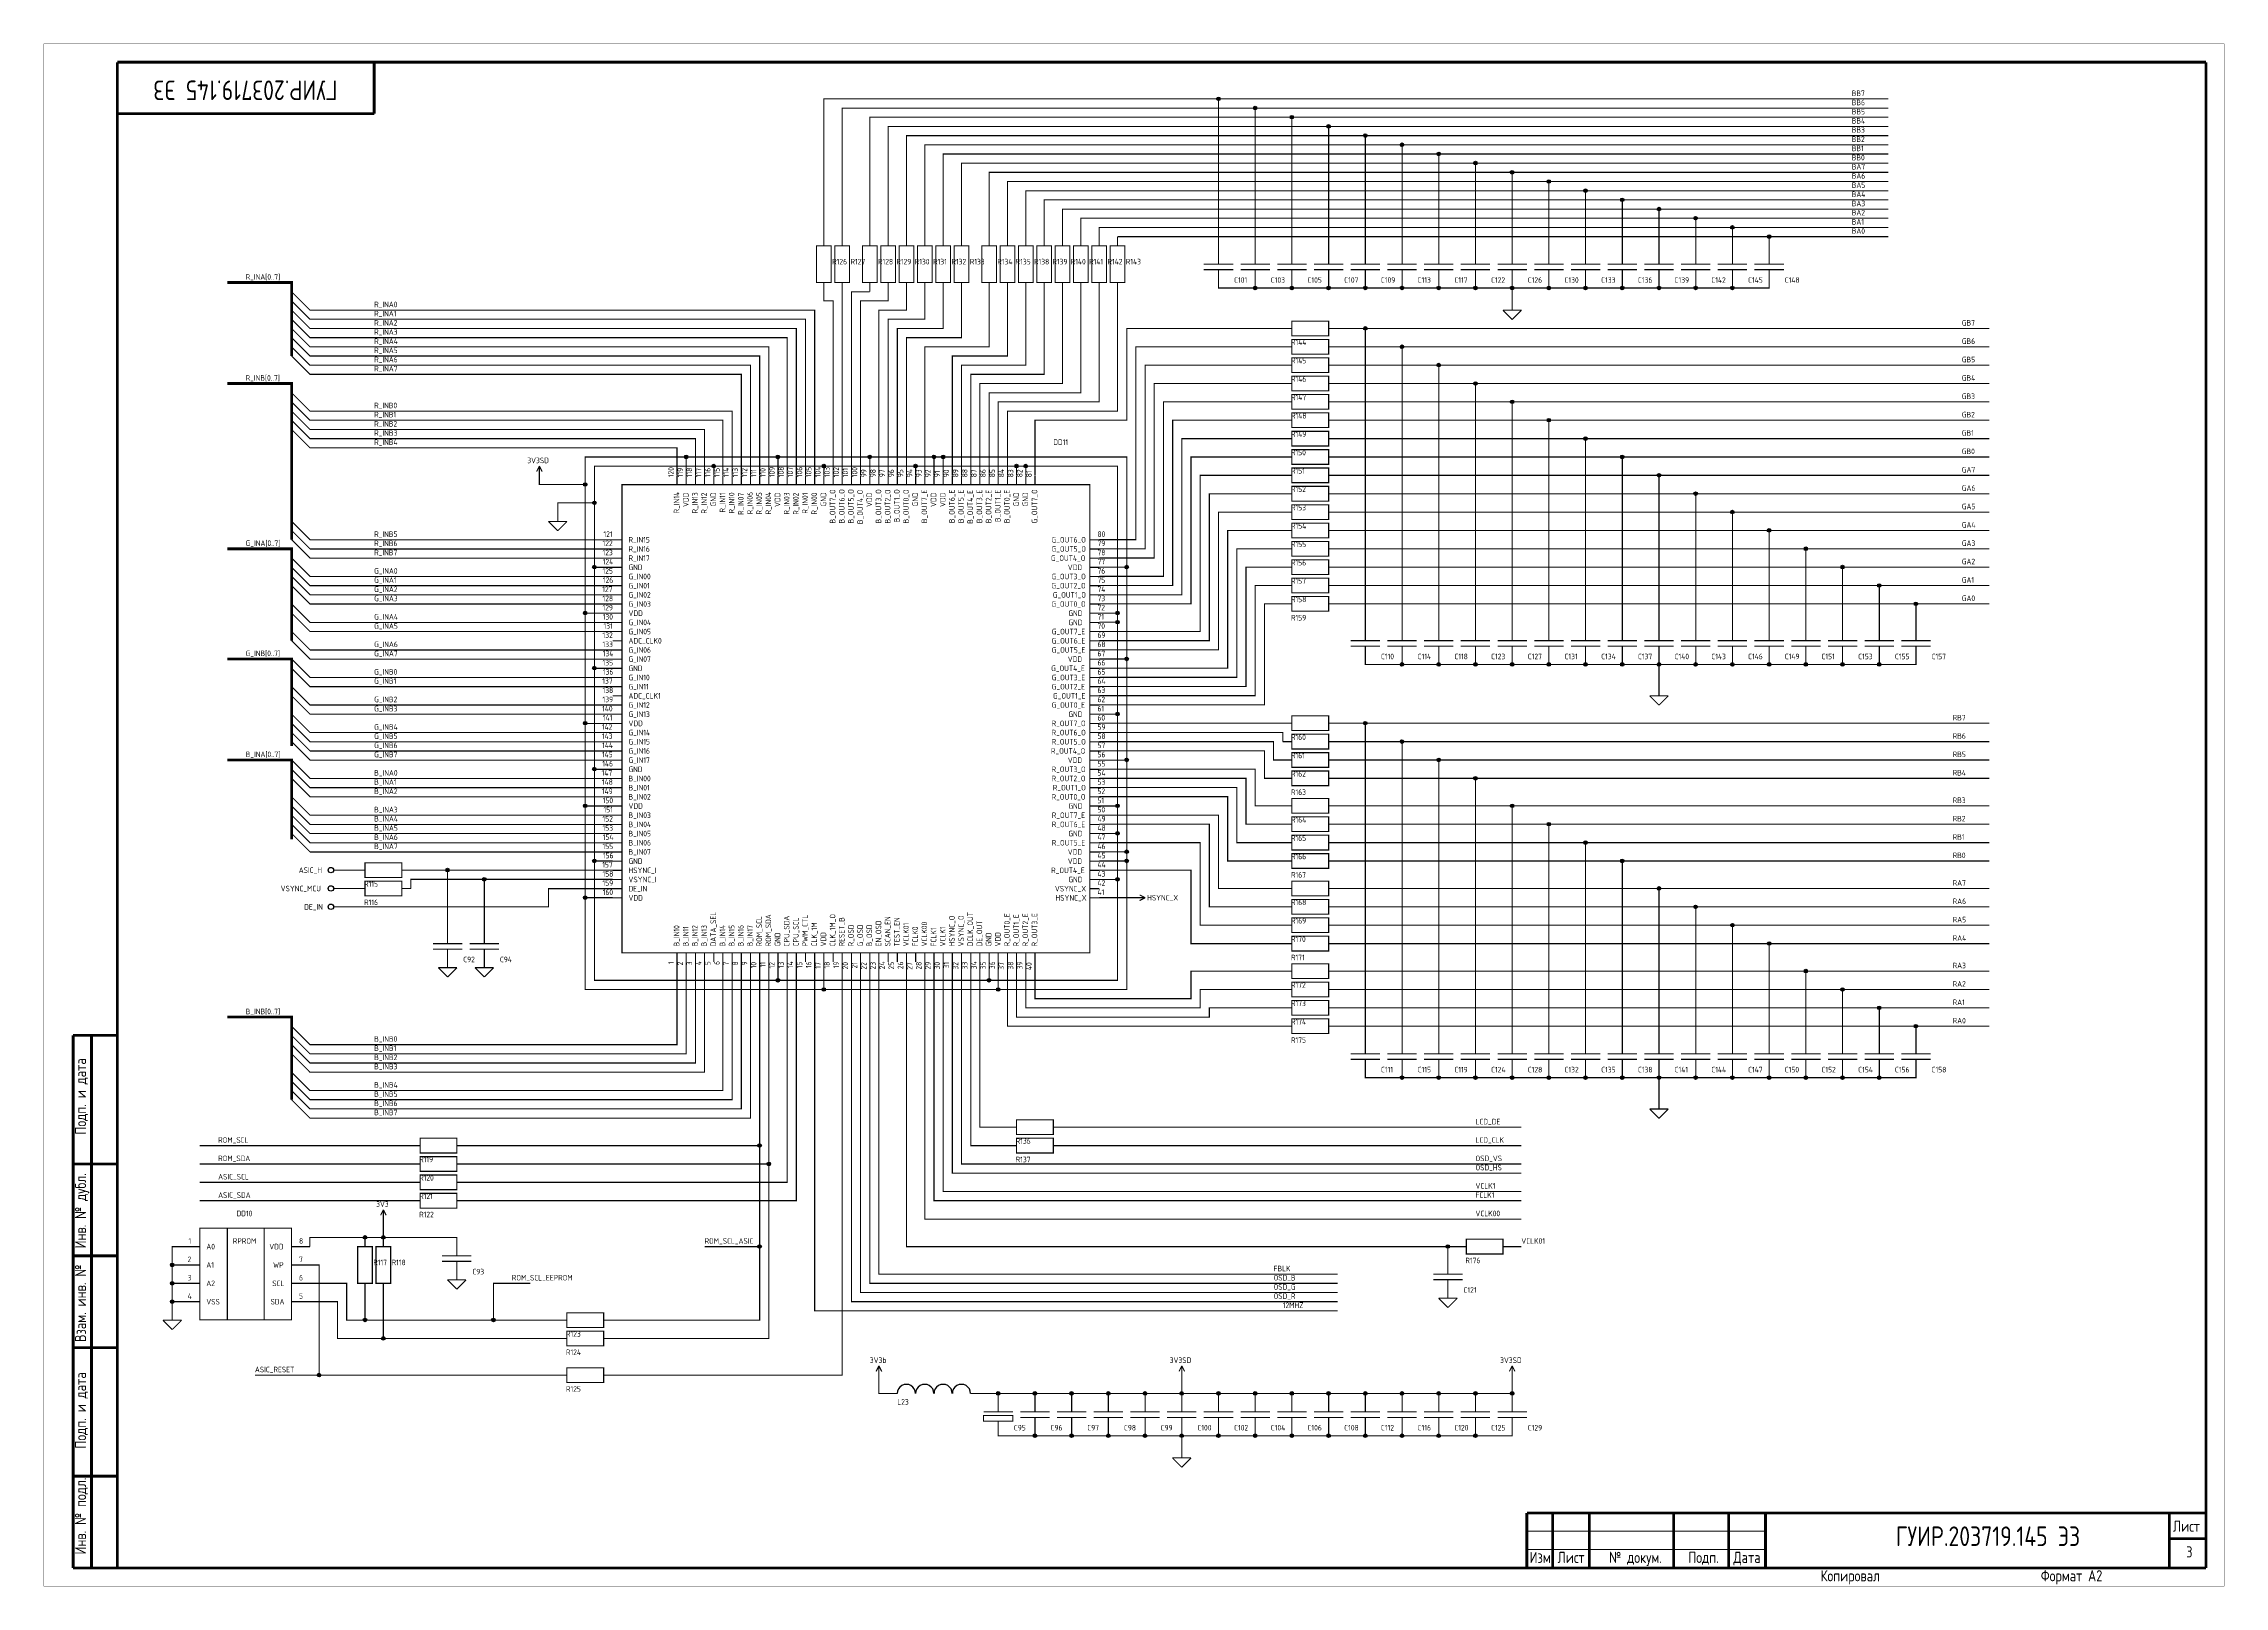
# Model space of a CAD drawing. Header units: millimetres. Extents: x 0 to 594, y 0 to 420.
import ezdxf

# ---------------------------------------------------------------- set-up
doc = ezdxf.new("R2010")
doc.units = ezdxf.units.MM
doc.layers.add('Sheet', color=7, linetype='Continuous')
doc.styles.get("Standard").update_dxf_attribs({"font": 'gost.TTF', "oblique": 15})

msp = doc.modelspace()

# ---------------------------------------------------------------- linework, layer by layer
at = {"layer": 'Sheet'}
for points, const_width in [([(0, 420), (593.96, 420), (593.96, 0.04), (0, 0.04), (0, 420)], 0.0991), ([(20, 415), (589, 415)], 0.749), ([(20, 415), (20, 5)], 0.749), ([(90, 401), (90, 415)], 0.749), ([(589, 415), (589, 5)], 0.749), ([(212.5, 367.5), (212.5, 405), (320, 405), (502.5, 405)], 0.3), ([(320, 362.5), (320, 405)], 0.3), ([(20, 401), (90, 401)], 0.749), ([(217.5, 367.5), (217.5, 402.5), (330, 402.5), (502.5, 402.5)], 0.3), ([(225, 367.5), (225, 400), (340, 400), (502.5, 400)], 0.3), ([(330, 362.5), (330, 402.5)], 0.3), ([(340, 362.5), (340, 400)], 0.3), ([(230, 367.5), (230, 397.5), (350, 397.5), (502.5, 397.5)], 0.3), ([(235, 367.5), (235, 395), (360, 395), (502.5, 395)], 0.3), ([(240, 367.5), (240, 392.5), (370, 392.5), (502.5, 392.5)], 0.3), ([(350, 362.5), (350, 397.5)], 0.3), ([(360, 362.5), (360, 395)], 0.3), ([(370, 362.5), (370, 392.5)], 0.3), ([(245, 367.5), (245, 390), (380, 390), (502.5, 390)], 0.3), ([(250, 367.5), (250, 387.5), (390, 387.5), (502.5, 387.5)], 0.3), ([(380, 362.5), (380, 390)], 0.3), ([(390, 362.5), (390, 387.5)], 0.3), ([(257.5, 367.5), (257.5, 385), (400, 385), (502.5, 385)], 0.3), ([(262.5, 367.5), (262.5, 382.5), (410, 382.5), (502.5, 382.5)], 0.3), ([(400, 362.5), (400, 385)], 0.3), ([(410, 362.5), (410, 382.5)], 0.3), ([(267.5, 367.5), (267.5, 380), (420, 380), (502.5, 380)], 0.3), ([(272.5, 367.5), (272.5, 377.5), (430, 377.5), (502.5, 377.5)], 0.3), ([(277.5, 367.5), (277.5, 375), (440, 375), (502.5, 375)], 0.3), ([(420, 362.5), (420, 380)], 0.3), ([(430, 362.5), (430, 377.5)], 0.3), ([(440, 362.5), (440, 375)], 0.3), ([(282.5, 367.5), (282.5, 372.5), (450, 372.5), (502.5, 372.5)], 0.3), ([(287.5, 367.5), (287.5, 370), (460, 370), (502.5, 370)], 0.3), ([(450, 362.5), (450, 372.5)], 0.3), ([(460, 362.5), (460, 370)], 0.3), ([(212.5, 365), (214.5, 365), (214.5, 355), (210.5, 355), (210.5, 365), (212.5, 365)], 0.3), ([(212.5, 365), (212.5, 367.5)], 0.3), ([(217.5, 365), (219.5, 365), (219.5, 355), (215.5, 355), (215.5, 365), (217.5, 365)], 0.3), ([(217.5, 365), (217.5, 367.5)], 0.3), ([(225, 365), (227, 365), (227, 355), (223, 355), (223, 365), (225, 365)], 0.3), ([(225, 365), (225, 367.5)], 0.3), ([(230, 365), (232, 365), (232, 355), (228, 355), (228, 365), (230, 365)], 0.3), ([(230, 365), (230, 367.5)], 0.3), ([(235, 365), (237, 365), (237, 355), (233, 355), (233, 365), (235, 365)], 0.3), ([(235, 365), (235, 367.5)], 0.3), ([(240, 365), (242, 365), (242, 355), (238, 355), (238, 365), (240, 365)], 0.3), ([(240, 365), (240, 367.5)], 0.3), ([(245, 365), (247, 365), (247, 355), (243, 355), (243, 365), (245, 365)], 0.3), ([(245, 365), (245, 367.5)], 0.3), ([(250, 365), (252, 365), (252, 355), (248, 355), (248, 365), (250, 365)], 0.3), ([(250, 365), (250, 367.5)], 0.3), ([(257.5, 365), (259.5, 365), (259.5, 355), (255.5, 355), (255.5, 365), (257.5, 365)], 0.3), ([(257.5, 365), (257.5, 367.5)], 0.3), ([(262.5, 365), (264.5, 365), (264.5, 355), (260.5, 355), (260.5, 365), (262.5, 365)], 0.3), ([(262.5, 365), (262.5, 367.5)], 0.3), ([(267.5, 365), (269.5, 365), (269.5, 355), (265.5, 355), (265.5, 365), (267.5, 365)], 0.3), ([(267.5, 365), (267.5, 367.5)], 0.3), ([(272.5, 365), (274.5, 365), (274.5, 355), (270.5, 355), (270.5, 365), (272.5, 365)], 0.3), ([(272.5, 365), (272.5, 367.5)], 0.3), ([(277.5, 365), (279.5, 365), (279.5, 355), (275.5, 355), (275.5, 365), (277.5, 365)], 0.3), ([(277.5, 365), (277.5, 367.5)], 0.3), ([(282.5, 365), (284.5, 365), (284.5, 355), (280.5, 355), (280.5, 365), (282.5, 365)], 0.3), ([(282.5, 365), (282.5, 367.5)], 0.3), ([(287.5, 365), (289.5, 365), (289.5, 355), (285.5, 355), (285.5, 365), (287.5, 365)], 0.3), ([(287.5, 365), (287.5, 367.5)], 0.3), ([(292.5, 365), (294.5, 365), (294.5, 355), (290.5, 355), (290.5, 365), (292.5, 365)], 0.3), ([(292.5, 365), (292.5, 367.5)], 0.3), ([(292.5, 367.5), (470, 367.5), (502.5, 367.5)], 0.3), ([(320, 360), (320, 362.5)], 0.3), ([(330, 360), (330, 362.5)], 0.3), ([(340, 360), (340, 362.5)], 0.3), ([(350, 360), (350, 362.5)], 0.3), ([(360, 360), (360, 362.5)], 0.3), ([(370, 360), (370, 362.5)], 0.3), ([(380, 360), (380, 362.5)], 0.3), ([(390, 360), (390, 362.5)], 0.3), ([(400, 360), (400, 362.5)], 0.3), ([(410, 360), (410, 362.5)], 0.3), ([(420, 360), (420, 362.5)], 0.3), ([(430, 360), (430, 362.5)], 0.3), ([(440, 360), (440, 362.5)], 0.3), ([(450, 360), (450, 362.5)], 0.3), ([(460, 360), (460, 362.5)], 0.3), ([(470, 362.5), (470, 367.5)], 0.3), ([(470, 360), (470, 362.5)], 0.3), ([(316, 360), (324, 360)], 0.3), ([(324, 358.5), (316, 358.5)], 0.3), ([(320, 358.5), (320, 356)], 0.3), ([(326, 360), (334, 360)], 0.3), ([(334, 358.5), (326, 358.5)], 0.3), ([(330, 358.5), (330, 356)], 0.3), ([(336, 360), (344, 360)], 0.3), ([(344, 358.5), (336, 358.5)], 0.3), ([(340, 358.5), (340, 356)], 0.3), ([(346, 360), (354, 360)], 0.3), ([(354, 358.5), (346, 358.5)], 0.3), ([(350, 358.5), (350, 356)], 0.3), ([(356, 360), (364, 360)], 0.3), ([(364, 358.5), (356, 358.5)], 0.3), ([(360, 358.5), (360, 356)], 0.3), ([(366, 360), (374, 360)], 0.3), ([(374, 358.5), (366, 358.5)], 0.3), ([(370, 358.5), (370, 356)], 0.3), ([(376, 360), (384, 360)], 0.3), ([(384, 358.5), (376, 358.5)], 0.3), ([(380, 358.5), (380, 356)], 0.3), ([(386, 360), (394, 360)], 0.3), ([(394, 358.5), (386, 358.5)], 0.3), ([(390, 358.5), (390, 356)], 0.3), ([(396, 360), (404, 360)], 0.3), ([(404, 358.5), (396, 358.5)], 0.3), ([(400, 358.5), (400, 356)], 0.3), ([(406, 360), (414, 360)], 0.3), ([(414, 358.5), (406, 358.5)], 0.3), ([(410, 358.5), (410, 356)], 0.3), ([(416, 360), (424, 360)], 0.3), ([(424, 358.5), (416, 358.5)], 0.3), ([(420, 358.5), (420, 356)], 0.3), ([(426, 360), (434, 360)], 0.3), ([(434, 358.5), (426, 358.5)], 0.3), ([(430, 358.5), (430, 356)], 0.3), ([(436, 360), (444, 360)], 0.3), ([(444, 358.5), (436, 358.5)], 0.3), ([(440, 358.5), (440, 356)], 0.3), ([(446, 360), (454, 360)], 0.3), ([(454, 358.5), (446, 358.5)], 0.3), ([(450, 358.5), (450, 356)], 0.3), ([(456, 360), (464, 360)], 0.3), ([(464, 358.5), (456, 358.5)], 0.3), ([(460, 358.5), (460, 356)], 0.3), ([(466, 360), (474, 360)], 0.3), ([(474, 358.5), (466, 358.5)], 0.3), ([(470, 358.5), (470, 356)], 0.3), ([(67.5, 335), (67.5, 355), (50, 355)], 0.749), ([(210, 302.46), (210, 347.5), (72.5, 347.5), (67.5, 352.5)], 0.3), ([(212.5, 355), (212.5, 352.5)], 0.3), ([(212.5, 352.5), (212.5, 350), (215, 350), (215, 302.5)], 0.3), ([(217.5, 355), (217.5, 352.5)], 0.3), ([(217.5, 352.5), (217.5, 302.5)], 0.3), ([(225, 352.5), (220, 352.5), (220, 302.5)], 0.3), ([(222.5, 302.5), (222.5, 350), (230, 350), (230, 352.5)], 0.3), ([(225, 355), (225, 352.5)], 0.3), ([(235, 352.5), (235, 347.5), (227.5, 347.5), (227.5, 302.5)], 0.3), ([(230, 355), (230, 352.5)], 0.3), ([(240, 352.5), (240, 345), (230, 345), (230, 302.5)], 0.3), ([(232.5, 302.5), (232.5, 342.5), (245, 342.5), (245, 352.5)], 0.3), ([(235, 355), (235, 352.5)], 0.3), ([(250, 352.5), (250, 340), (235, 340), (235, 302.5)], 0.3), ([(240, 355), (240, 352.5)], 0.3), ([(240, 302.5), (240, 337.5), (257.5, 337.5), (257.5, 352.5)], 0.3), ([(245, 355), (245, 352.5)], 0.3), ([(262.5, 352.5), (262.5, 335), (247.5, 335), (247.5, 302.5)], 0.3), ([(250, 355), (250, 352.5)], 0.3), ([(250, 302.5), (250, 332.5), (267.5, 332.5), (267.5, 352.5)], 0.3), ([(272.5, 352.5), (272.5, 330), (252.5, 330), (252.5, 302.5)], 0.3), ([(255, 302.5), (255, 327.5), (277.5, 327.5), (277.5, 352.5)], 0.3), ([(257.5, 355), (257.5, 352.5)], 0.3), ([(282.5, 352.5), (282.5, 325), (257.5, 325), (257.5, 302.5)], 0.3), ([(260, 302.5), (260, 322.5), (287.5, 322.5), (287.5, 352.5)], 0.3), ([(262.5, 355), (262.5, 352.5)], 0.3), ([(292.5, 352.5), (292.5, 320), (262.5, 320), (262.5, 302.5)], 0.3), ([(267.5, 355), (267.5, 352.5)], 0.3), ([(272.5, 355), (272.5, 352.5)], 0.3), ([(277.5, 355), (277.5, 352.5)], 0.3), ([(282.5, 355), (282.5, 352.5)], 0.3), ([(287.5, 355), (287.5, 352.5)], 0.3), ([(292.5, 355), (292.5, 352.5)], 0.3), ([(320, 356), (320, 353.5), (330, 353.5), (340, 353.5), (350, 353.5), (360, 353.5), (370, 353.5), (380, 353.5), (390, 353.5), (400, 353.5), (410, 353.5), (420, 353.5), (430, 353.5), (440, 353.5), (450, 353.5), (460, 353.5), (470, 353.5), (470, 356)], 0.3), ([(330, 353.5), (330, 356)], 0.3), ([(340, 353.5), (340, 356)], 0.3), ([(350, 353.5), (350, 356)], 0.3), ([(360, 353.5), (360, 356)], 0.3), ([(370, 353.5), (370, 356)], 0.3), ([(380, 353.5), (380, 356)], 0.3), ([(390, 353.5), (390, 356)], 0.3), ([(400, 353.5), (400, 356)], 0.3), ([(400, 350), (400, 353.5)], 0.3), ([(410, 353.5), (410, 356)], 0.3), ([(420, 353.5), (420, 356)], 0.3), ([(430, 353.5), (430, 356)], 0.3), ([(440, 353.5), (440, 356)], 0.3), ([(450, 353.5), (450, 356)], 0.3), ([(460, 353.5), (460, 356)], 0.3), ([(67.5, 350), (72.5, 345), (207.5, 345), (207.5, 302.5)], 0.3), ([(67.5, 347.5), (72.5, 342.5), (205, 342.5), (205, 302.5)], 0.3), ([(67.5, 345), (72.5, 340), (202.5, 340), (202.5, 302.5)], 0.3), ([(350, 342.5), (350, 340.5), (340, 340.5), (340, 344.5), (350, 344.5), (350, 342.5)], 0.3), ([(397.46, 347.46), (402.54, 347.46)], 0.3), ([(397.46, 347.46), (400, 344.92)], 0.3), ([(400, 350), (400, 347.46)], 0.3), ([(402.54, 347.46), (400, 344.92)], 0.3), ([(67.5, 342.5), (72.5, 337.5), (197.5, 337.5), (197.5, 302.5)], 0.3), ([(67.5, 340), (72.5, 335), (195, 335), (195, 302.5)], 0.3), ([(270, 302.5), (270, 317.5), (295, 317.5), (295, 342.5), (337.5, 342.5)], 0.3), ([(340, 342.5), (337.5, 342.5)], 0.3), ([(350, 337.5), (350, 335.5), (340, 335.5), (340, 339.5), (350, 339.5), (350, 337.5)], 0.3), ([(350, 342.5), (352.5, 342.5)], 0.3), ([(530, 342.5), (360, 342.5), (352.5, 342.5)], 0.3), ([(360, 260), (360, 342.5)], 0.3), ([(67.5, 337.5), (70, 335), (72.5, 332.5), (192.5, 332.5), (192.5, 302.5)], 0.3), ([(67.5, 335), (72.5, 330), (190, 330), (190, 302.5)], 0.3), ([(337.5, 337.5), (297.5, 337.5), (297.5, 285), (287.5, 285)], 0.3), ([(340, 337.5), (337.5, 337.5)], 0.3), ([(350, 332.5), (350, 330.5), (340, 330.5), (340, 334.5), (350, 334.5), (350, 332.5)], 0.3), ([(350, 337.5), (352.5, 337.5)], 0.3), ([(530, 337.5), (370, 337.5), (352.5, 337.5)], 0.3), ([(370, 260), (370, 337.5)], 0.3), ([(67.5, 285), (67.5, 327.5), (50, 327.5)], 0.749), ([(287.5, 282.5), (300, 282.5), (300, 332.5), (337.5, 332.5)], 0.3), ([(337.5, 327.5), (302.5, 327.5), (302.5, 280), (287.5, 280)], 0.3), ([(340, 332.5), (337.5, 332.5)], 0.3), ([(340, 327.5), (337.5, 327.5)], 0.3), ([(350, 327.5), (350, 325.5), (340, 325.5), (340, 329.5), (350, 329.5), (350, 327.5)], 0.3), ([(350, 332.5), (352.5, 332.5)], 0.3), ([(350, 327.5), (352.5, 327.5)], 0.3), ([(530, 332.5), (380, 332.5), (352.5, 332.5)], 0.3), ([(530, 327.5), (390, 327.5), (352.5, 327.5)], 0.3), ([(380, 260), (380, 332.5)], 0.3), ([(390, 260), (390, 327.5)], 0.3), ([(67.5, 325), (72.5, 320), (187.5, 320), (187.5, 302.5)], 0.3), ([(67.5, 322.5), (72.5, 317.5), (185, 317.5), (185, 302.5)], 0.3), ([(287.5, 275), (305, 275), (305, 322.5), (337.5, 322.5)], 0.3), ([(340, 322.5), (337.5, 322.5)], 0.3), ([(350, 322.5), (350, 320.5), (340, 320.5), (340, 324.5), (350, 324.5), (350, 322.5)], 0.3), ([(350, 322.5), (352.5, 322.5)], 0.3), ([(530, 322.5), (400, 322.5), (352.5, 322.5)], 0.3), ([(400, 260), (400, 322.5)], 0.3), ([(180, 302.46), (180, 315), (72.5, 315), (67.5, 320)], 0.3), ([(67.5, 317.5), (72.5, 312.5), (177.5, 312.5), (177.5, 302.5)], 0.3), ([(67.5, 315), (72.5, 310), (172.5, 310), (172.5, 302.5)], 0.3), ([(287.5, 272.46), (287.54, 272.5), (307.5, 272.5), (307.5, 317.5), (337.5, 317.5)], 0.3), ([(340, 317.5), (337.5, 317.5)], 0.3), ([(350, 317.5), (350, 315.5), (340, 315.5), (340, 319.5), (350, 319.5), (350, 317.5)], 0.3), ([(350, 317.5), (352.5, 317.5)], 0.3), ([(530, 317.5), (410, 317.5), (352.5, 317.5)], 0.3), ([(410, 260), (410, 317.5)], 0.3), ([(287.5, 270), (310, 270), (310, 312.5), (337.5, 312.5)], 0.3), ([(340, 312.5), (337.5, 312.5)], 0.3), ([(350, 312.5), (350, 310.5), (340, 310.5), (340, 314.5), (350, 314.5), (350, 312.5)], 0.3), ([(350, 307.5), (350, 305.5), (340, 305.5), (340, 309.5), (350, 309.5), (350, 307.5)], 0.3), ([(350, 312.5), (352.5, 312.5)], 0.3), ([(530, 312.5), (420, 312.5), (352.5, 312.5)], 0.3), ([(420, 260), (420, 312.5)], 0.3), ([(135, 305.04), (134.24, 303.52)], 0.3), ([(135, 305.04), (135.76, 303.52)], 0.3), ([(135, 302.5), (135, 305.04)], 0.3), ([(245, 307.5), (295, 307.5), (295, 277.5), (295, 252.5), (295, 225), (295, 200), (295, 197.5), (295, 162.5), (260, 162.5), (212.5, 162.5), (147.5, 162.5), (147.5, 187.5), (147.5, 212.5), (147.5, 235), (147.5, 265), (147.5, 300), (147.5, 307.5), (175, 307.5), (200, 307.5), (225, 307.5), (242.5, 307.5), (245, 307.5)], 0.3), ([(150, 197.5), (150, 165), (200, 165), (257.5, 165), (292.5, 165), (292.5, 192.5), (292.5, 205), (292.5, 212.5), (292.5, 237.5), (292.5, 262.5), (292.5, 265), (292.5, 305), (267.5, 305), (265, 305), (237.5, 305), (212.5, 305)], 0.3), ([(155, 197.5), (150, 197.5), (150, 222.5), (150, 250), (150, 277.5), (150, 295), (150, 305), (182.5, 305), (212.5, 305)], 0.3), ([(175, 307.5), (175, 302.46)], 0.3), ([(182.5, 305), (182.5, 302.5)], 0.3), ([(200, 307.5), (200, 302.5)], 0.3), ([(212.5, 305), (212.5, 302.5)], 0.3), ([(225, 307.5), (225, 302.5)], 0.3), ([(237.5, 305), (237.5, 302.5)], 0.3), ([(242.5, 307.5), (242.5, 302.5)], 0.3), ([(245, 307.5), (245, 302.5)], 0.3), ([(265, 305), (265, 302.5)], 0.3), ([(267.5, 305), (267.5, 302.5)], 0.3), ([(287.5, 267.5), (312.5, 267.5), (312.5, 307.5), (337.5, 307.5)], 0.3), ([(340, 307.5), (337.5, 307.5)], 0.3), ([(350, 302.5), (350, 300.5), (340, 300.5), (340, 304.5), (350, 304.5), (350, 302.5)], 0.3), ([(350, 307.5), (352.5, 307.5)], 0.3), ([(530, 307.5), (430, 307.5), (352.5, 307.5)], 0.3), ([(430, 260), (430, 307.5)], 0.3), ([(135, 302.5), (135, 300), (147.5, 300)], 0.3), ([(157.5, 299.96), (284.96, 299.96), (284.96, 172.5), (157.5, 172.5), (157.5, 299.96)], 0.3), ([(172.5, 299.96), (172.5, 302.46)], 0.3), ([(175, 299.96), (175, 302.46)], 0.3), ([(177.5, 299.96), (177.5, 302.46)], 0.3), ([(180, 299.96), (180, 302.46)], 0.3), ([(182.5, 299.96), (182.5, 302.46)], 0.3), ([(185, 299.96), (185, 302.46)], 0.3), ([(187.5, 299.96), (187.5, 302.46)], 0.3), ([(190, 299.96), (190, 302.46)], 0.3), ([(192.5, 299.96), (192.5, 302.46)], 0.3), ([(195, 299.96), (195, 302.46)], 0.3), ([(197.5, 299.96), (197.5, 302.46)], 0.3), ([(200, 299.96), (200, 302.46)], 0.3), ([(202.5, 299.96), (202.5, 302.46)], 0.3), ([(205, 299.96), (205, 302.46)], 0.3), ([(207.5, 299.96), (207.5, 302.46)], 0.3), ([(210, 299.96), (210, 302.46)], 0.3), ([(212.5, 299.96), (212.5, 302.46)], 0.3), ([(215, 299.96), (215, 302.46)], 0.3), ([(217.5, 299.96), (217.5, 302.46)], 0.3), ([(220, 299.96), (220, 302.46)], 0.3), ([(222.5, 299.96), (222.5, 302.46)], 0.3), ([(225, 299.96), (225, 302.46)], 0.3), ([(227.5, 299.96), (227.5, 302.46)], 0.3), ([(230, 299.96), (230, 302.46)], 0.3), ([(232.5, 299.96), (232.5, 302.46)], 0.3), ([(235, 299.96), (235, 302.46)], 0.3), ([(237.5, 299.96), (237.5, 302.46)], 0.3), ([(240, 299.96), (240, 302.46)], 0.3), ([(242.5, 299.96), (242.5, 302.46)], 0.3), ([(245, 299.96), (245, 302.46)], 0.3), ([(247.5, 299.96), (247.5, 302.46)], 0.3), ([(250, 299.96), (250, 302.46)], 0.3), ([(252.5, 299.96), (252.5, 302.46)], 0.3), ([(255, 299.96), (255, 302.46)], 0.3), ([(257.5, 299.96), (257.5, 302.46)], 0.3), ([(260, 299.96), (260, 302.46)], 0.3), ([(262.5, 299.96), (262.5, 302.46)], 0.3), ([(265, 299.96), (265, 302.46)], 0.3), ([(267.5, 299.96), (267.5, 302.46)], 0.3), ([(270, 299.96), (270, 302.46)], 0.3), ([(287.5, 260), (315, 260), (315, 302.5), (337.5, 302.5)], 0.3), ([(287.5, 257.5), (317.5, 257.5), (317.5, 297.5), (337.5, 297.5)], 0.3), ([(340, 302.5), (337.5, 302.5)], 0.3), ([(340, 297.5), (337.5, 297.5)], 0.3), ([(350, 297.5), (350, 295.5), (340, 295.5), (340, 299.5), (350, 299.5), (350, 297.5)], 0.3), ([(350, 302.5), (352.5, 302.5)], 0.3), ([(350, 297.5), (352.5, 297.5)], 0.3), ([(530, 302.5), (440, 302.5), (352.5, 302.5)], 0.3), ([(530, 297.5), (450, 297.5), (352.5, 297.5)], 0.3), ([(440, 260), (440, 302.5)], 0.3), ([(450, 260), (450, 297.5)], 0.3), ([(140, 292.5), (140, 295), (150, 295)], 0.3), ([(140, 292.5), (140, 289.96)], 0.3), ([(337.5, 292.5), (320, 292.5), (320, 255), (287.5, 255)], 0.3), ([(340, 292.5), (337.5, 292.5)], 0.3), ([(350, 292.5), (350, 290.5), (340, 290.5), (340, 294.5), (350, 294.5), (350, 292.5)], 0.3), ([(350, 292.5), (352.5, 292.5)], 0.3), ([(530, 292.5), (460, 292.5), (352.5, 292.5)], 0.3), ([(460, 260), (460, 292.5)], 0.3), ([(155, 284.96), (72.54, 284.96), (67.5, 290)], 0.3), ([(67.5, 287.5), (72.5, 282.5), (72.54, 282.46), (155, 282.46)], 0.3), ([(155, 279.96), (72.54, 279.96), (67.5, 285)], 0.3), ([(137.46, 289.96), (142.54, 289.96)], 0.3), ([(137.46, 289.96), (140, 287.42)], 0.3), ([(142.54, 289.96), (140, 287.42)], 0.3), ([(287.5, 250), (322.5, 250), (322.5, 287.5), (337.5, 287.5)], 0.3), ([(340, 287.5), (337.5, 287.5)], 0.3), ([(350, 287.5), (350, 285.5), (340, 285.5), (340, 289.5), (350, 289.5), (350, 287.5)], 0.3), ([(350, 287.5), (352.5, 287.5)], 0.3), ([(530, 287.5), (470, 287.5), (352.5, 287.5)], 0.3), ([(470, 260), (470, 287.5)], 0.3), ([(67.5, 257.5), (67.5, 282.5), (50, 282.5)], 0.749), ([(155, 274.96), (72.54, 274.96), (67.5, 280)], 0.3), ([(157.5, 284.96), (155, 284.96)], 0.3), ([(157.5, 282.46), (155, 282.46)], 0.3), ([(157.5, 279.96), (155, 279.96)], 0.3), ([(285, 284.96), (287.5, 284.96)], 0.3), ([(285, 282.46), (287.5, 282.46)], 0.3), ([(285, 279.96), (287.5, 279.96)], 0.3), ([(287.5, 247.5), (325, 247.5), (325, 282.5), (337.5, 282.5)], 0.3), ([(340, 282.5), (337.5, 282.5)], 0.3), ([(350, 282.5), (350, 280.5), (340, 280.5), (340, 284.5), (350, 284.5), (350, 282.5)], 0.3), ([(350, 277.5), (350, 275.5), (340, 275.5), (340, 279.5), (350, 279.5), (350, 277.5)], 0.3), ([(350, 282.5), (352.5, 282.5)], 0.3), ([(530, 282.5), (480, 282.5), (352.5, 282.5)], 0.3), ([(480, 260), (480, 282.5)], 0.3), ([(155, 272.46), (72.54, 272.46), (67.5, 277.5)], 0.3), ([(155, 269.96), (72.54, 269.96), (67.5, 275)], 0.3), ([(155, 277.46), (150.04, 277.46), (150, 277.5)], 0.3), ([(157.5, 277.46), (155, 277.46)], 0.3), ([(157.5, 274.96), (155, 274.96)], 0.3), ([(285, 277.46), (287.5, 277.46)], 0.3), ([(285, 274.96), (287.5, 274.96)], 0.3), ([(337.5, 277.5), (327.5, 277.5), (327.5, 245), (287.5, 245)], 0.3), ([(295, 277.5), (287.5, 277.5)], 0.3), ([(340, 277.5), (337.5, 277.5)], 0.3), ([(350, 272.5), (350, 270.5), (340, 270.5), (340, 274.5), (350, 274.5), (350, 272.5)], 0.3), ([(350, 277.5), (352.5, 277.5)], 0.3), ([(530, 277.5), (490, 277.5), (352.5, 277.5)], 0.3), ([(490, 260), (490, 277.5)], 0.3), ([(155, 267.46), (72.54, 267.46), (67.5, 272.5)], 0.3), ([(155, 262.46), (72.54, 262.46), (67.5, 267.5)], 0.3), ([(157.5, 272.46), (155, 272.46)], 0.3), ([(157.5, 269.96), (155, 269.96)], 0.3), ([(157.5, 267.46), (155, 267.46)], 0.3), ([(285, 272.46), (287.5, 272.46)], 0.3), ([(285, 269.96), (287.5, 269.96)], 0.3), ([(285, 267.46), (287.5, 267.46)], 0.3), ([(337.5, 272.5), (330, 272.5), (330, 242.5), (287.5, 242.5)], 0.3), ([(287.5, 240), (332.5, 240), (332.5, 267.5), (337.5, 267.5)], 0.3), ([(340, 272.5), (337.5, 272.5)], 0.3), ([(340, 267.5), (337.5, 267.5)], 0.3), ([(350, 267.5), (350, 265.5), (340, 265.5), (340, 269.5), (350, 269.5), (350, 267.5)], 0.3), ([(350, 272.5), (352.5, 272.5)], 0.3), ([(350, 267.5), (352.5, 267.5)], 0.3), ([(530, 272.5), (500, 272.5), (352.5, 272.5)], 0.3), ([(530, 267.5), (510, 267.5), (352.5, 267.5)], 0.3), ([(500, 260), (500, 272.5)], 0.3), ([(510, 260), (510, 267.5)], 0.3), ([(155, 259.96), (72.54, 259.96), (67.5, 265)], 0.3), ([(155, 264.96), (147.54, 264.96), (147.5, 265)], 0.3), ([(157.5, 264.96), (155, 264.96)], 0.3), ([(157.5, 262.46), (155, 262.46)], 0.3), ([(285, 264.96), (287.5, 264.96)], 0.3), ([(285, 262.46), (287.5, 262.46)], 0.3), ([(292.5, 265), (287.5, 265)], 0.3), ([(292.5, 262.5), (287.5, 262.5)], 0.3), ([(155, 254.96), (72.54, 254.96), (67.5, 260)], 0.3), ([(67.5, 257.5), (72.54, 252.46), (155, 252.46)], 0.3), ([(157.5, 259.96), (155, 259.96)], 0.3), ([(157.5, 257.46), (155, 257.46)], 0.3), ([(285, 259.96), (287.5, 259.96)], 0.3), ([(285, 257.46), (287.5, 257.46)], 0.3), ([(356, 257.5), (364, 257.5)], 0.3), ([(364, 256), (356, 256)], 0.3), ([(360, 257.5), (360, 260)], 0.3), ([(360, 256), (360, 253.5)], 0.3), ([(366, 257.5), (374, 257.5)], 0.3), ([(374, 256), (366, 256)], 0.3), ([(370, 257.5), (370, 260)], 0.3), ([(370, 256), (370, 253.5)], 0.3), ([(376, 257.5), (384, 257.5)], 0.3), ([(384, 256), (376, 256)], 0.3), ([(380, 257.5), (380, 260)], 0.3), ([(380, 256), (380, 253.5)], 0.3), ([(386, 257.5), (394, 257.5)], 0.3), ([(394, 256), (386, 256)], 0.3), ([(390, 257.5), (390, 260)], 0.3), ([(390, 256), (390, 253.5)], 0.3), ([(396, 257.5), (404, 257.5)], 0.3), ([(404, 256), (396, 256)], 0.3), ([(400, 257.5), (400, 260)], 0.3), ([(400, 256), (400, 253.5)], 0.3), ([(406, 257.5), (414, 257.5)], 0.3), ([(414, 256), (406, 256)], 0.3), ([(410, 257.5), (410, 260)], 0.3), ([(410, 256), (410, 253.5)], 0.3), ([(416, 257.5), (424, 257.5)], 0.3), ([(424, 256), (416, 256)], 0.3), ([(420, 257.5), (420, 260)], 0.3), ([(420, 256), (420, 253.5)], 0.3), ([(426, 257.5), (434, 257.5)], 0.3), ([(434, 256), (426, 256)], 0.3), ([(430, 257.5), (430, 260)], 0.3), ([(430, 256), (430, 253.5)], 0.3), ([(436, 257.5), (444, 257.5)], 0.3), ([(444, 256), (436, 256)], 0.3), ([(440, 257.5), (440, 260)], 0.3), ([(440, 256), (440, 253.5)], 0.3), ([(446, 257.5), (454, 257.5)], 0.3), ([(454, 256), (446, 256)], 0.3), ([(450, 257.5), (450, 260)], 0.3), ([(450, 256), (450, 253.5)], 0.3), ([(456, 257.5), (464, 257.5)], 0.3), ([(464, 256), (456, 256)], 0.3), ([(460, 257.5), (460, 260)], 0.3), ([(460, 256), (460, 253.5)], 0.3), ([(466, 257.5), (474, 257.5)], 0.3), ([(474, 256), (466, 256)], 0.3), ([(470, 257.5), (470, 260)], 0.3), ([(470, 256), (470, 253.5)], 0.3), ([(476, 257.5), (484, 257.5)], 0.3), ([(484, 256), (476, 256)], 0.3), ([(480, 257.5), (480, 260)], 0.3), ([(480, 256), (480, 253.5)], 0.3), ([(486, 257.5), (494, 257.5)], 0.3), ([(494, 256), (486, 256)], 0.3), ([(490, 257.5), (490, 260)], 0.3), ([(490, 256), (490, 253.5)], 0.3), ([(496, 257.5), (504, 257.5)], 0.3), ([(504, 256), (496, 256)], 0.3), ([(500, 257.5), (500, 260)], 0.3), ([(500, 256), (500, 253.5)], 0.3), ([(506, 257.5), (514, 257.5)], 0.3), ([(514, 256), (506, 256)], 0.3), ([(510, 257.5), (510, 260)], 0.3), ([(510, 256), (510, 253.5)], 0.3), ([(67.5, 228.82), (67.5, 252.5), (50, 252.5)], 0.749), ([(67.5, 252.5), (72.54, 247.46), (155, 247.46)], 0.3), ([(67.5, 250), (72.54, 244.96), (155, 244.96)], 0.3), ([(155, 249.96), (150.04, 249.96), (150, 250)], 0.3), ([(157.5, 254.96), (155, 254.96)], 0.3), ([(157.5, 252.46), (155, 252.46)], 0.3), ([(157.5, 249.96), (155, 249.96)], 0.3), ([(285, 254.96), (287.5, 254.96)], 0.3), ([(285, 252.46), (287.5, 252.46)], 0.3), ([(285, 249.96), (287.5, 249.96)], 0.3), ([(295, 252.5), (287.5, 252.5)], 0.3), ([(360, 253.5), (360, 251), (370, 251), (380, 251), (390, 251), (400, 251), (410, 251), (420, 251), (430, 251), (440, 251), (450, 251), (460, 251), (470, 251), (480, 251), (490, 251), (500, 251), (510, 251), (510, 253.5)], 0.3), ([(370, 251), (370, 253.5)], 0.3), ([(380, 251), (380, 253.5)], 0.3), ([(390, 251), (390, 253.5)], 0.3), ([(400, 251), (400, 253.5)], 0.3), ([(410, 251), (410, 253.5)], 0.3), ([(420, 251), (420, 253.5)], 0.3), ([(430, 251), (430, 253.5)], 0.3), ([(440, 251), (440, 253.5)], 0.3), ([(440, 245), (440, 251)], 0.3), ([(450, 251), (450, 253.5)], 0.3), ([(460, 251), (460, 253.5)], 0.3), ([(470, 251), (470, 253.5)], 0.3), ([(480, 251), (480, 253.5)], 0.3), ([(490, 251), (490, 253.5)], 0.3), ([(500, 251), (500, 253.5)], 0.3), ([(67.5, 245), (72.54, 239.96), (155, 239.96)], 0.3), ([(157.5, 247.46), (155, 247.46)], 0.3), ([(157.5, 244.96), (155, 244.96)], 0.3), ([(285, 247.46), (287.5, 247.46)], 0.3), ([(285, 244.96), (287.5, 244.96)], 0.3), ([(440, 245), (440, 242.46)], 0.3), ([(67.5, 242.5), (72.54, 237.46), (155, 237.46)], 0.3), ([(67.5, 237.5), (72.54, 232.46), (155, 232.46)], 0.3), ([(157.5, 242.46), (155, 242.46)], 0.3), ([(157.5, 239.96), (155, 239.96)], 0.3), ([(285, 242.46), (287.5, 242.46)], 0.3), ([(285, 239.96), (287.5, 239.96)], 0.3), ([(292.5, 237.5), (287.54, 237.5), (287.5, 237.46)], 0.3), ([(437.46, 242.46), (442.54, 242.46)], 0.3), ([(437.46, 242.46), (440, 239.92)], 0.3), ([(442.54, 242.46), (440, 239.92)], 0.3), ([(67.5, 235), (72.54, 229.96), (155, 229.96)], 0.3), ([(67.5, 232.5), (72.54, 227.46), (155, 227.46)], 0.3), ([(155, 234.96), (147.54, 234.96), (147.5, 235)], 0.3), ([(157.5, 237.46), (155, 237.46)], 0.3), ([(157.5, 234.96), (155, 234.96)], 0.3), ([(157.5, 232.46), (155, 232.46)], 0.3), ([(285, 237.46), (287.5, 237.46)], 0.3), ([(285, 234.96), (287.5, 234.96)], 0.3), ([(285, 232.46), (287.5, 232.46)], 0.3), ([(337.5, 235), (287.5, 235)], 0.3), ([(337.5, 230), (337.5, 232.5), (287.5, 232.5)], 0.3), ([(340, 235), (337.5, 235)], 0.3), ([(350, 235), (350, 233), (340, 233), (340, 237), (350, 237), (350, 235)], 0.3), ([(350, 230), (350, 228), (340, 228), (340, 232), (350, 232), (350, 230)], 0.3), ([(350, 235), (352.5, 235)], 0.3), ([(352.5, 235), (360, 235)], 0.3), ([(360, 147.5), (360, 235), (530, 235)], 0.3), ([(67.5, 230), (72.54, 224.96), (155, 224.96)], 0.3), ([(157.5, 229.96), (155, 229.96)], 0.3), ([(157.5, 227.46), (155, 227.46)], 0.3), ([(285, 229.96), (287.5, 229.96)], 0.3), ([(285, 227.46), (287.5, 227.46)], 0.3), ([(337.5, 225), (335, 225), (335, 230), (287.5, 230)], 0.3), ([(287.5, 227.5), (332.5, 227.5), (332.5, 220), (337.5, 220)], 0.3), ([(340, 230), (337.5, 230)], 0.3), ([(350, 225), (350, 223), (340, 223), (340, 227), (350, 227), (350, 225)], 0.3), ([(350, 230), (352.5, 230)], 0.3), ([(530, 230), (370, 230), (352.5, 230)], 0.3), ([(370, 147.5), (370, 230)], 0.3), ([(67.5, 203.42), (67.5, 225), (50, 225)], 0.749), ([(67.5, 225), (72.54, 219.96), (155, 219.96)], 0.3), ([(67.5, 222.5), (72.54, 217.46), (155, 217.46)], 0.3), ([(67.5, 220), (72.54, 214.96), (155, 214.96)], 0.3), ([(155, 222.46), (150.04, 222.46), (150, 222.5)], 0.3), ([(157.5, 224.96), (155, 224.96)], 0.3), ([(157.5, 222.46), (155, 222.46)], 0.3), ([(157.5, 219.96), (155, 219.96)], 0.3), ([(285, 224.96), (287.5, 224.96)], 0.3), ([(285, 222.46), (287.5, 222.46)], 0.3), ([(285, 219.96), (287.5, 219.96)], 0.3), ([(287.5, 224.96), (294.96, 224.96), (295, 225)], 0.3), ([(337.5, 212.5), (330, 212.5), (330, 222.5), (287.5, 222.5)], 0.3), ([(287.5, 220), (327.5, 220), (327.5, 207.5), (337.5, 207.5)], 0.3), ([(340, 225), (337.5, 225)], 0.3), ([(340, 220), (337.5, 220)], 0.3), ([(350, 220), (350, 218), (340, 218), (340, 222), (350, 222), (350, 220)], 0.3), ([(350, 225), (352.5, 225)], 0.3), ([(350, 220), (352.5, 220)], 0.3), ([(530, 225), (380, 225), (352.5, 225)], 0.3), ([(530, 220), (390, 220), (352.5, 220)], 0.3), ([(380, 147.5), (380, 225)], 0.3), ([(390, 147.5), (390, 220)], 0.3), ([(67.5, 215), (72.54, 209.96), (155, 209.96)], 0.3), ([(157.5, 217.46), (155, 217.46)], 0.3), ([(157.5, 214.96), (155, 214.96)], 0.3), ([(285, 217.46), (287.5, 217.46)], 0.3), ([(285, 214.96), (287.5, 214.96)], 0.3), ([(287.5, 217.5), (325, 217.5), (325, 202.5), (337.5, 202.5)], 0.3), ([(337.5, 197.5), (322.5, 197.5), (322.5, 215), (287.5, 215)], 0.3), ([(350, 212.5), (350, 210.5), (340, 210.5), (340, 214.5), (350, 214.5), (350, 212.5)], 0.3), ([(67.5, 212.5), (72.54, 207.46), (155, 207.46)], 0.3), ([(67.5, 210), (72.54, 204.96), (155, 204.96)], 0.3), ([(155, 212.46), (147.54, 212.46), (147.5, 212.5)], 0.3), ([(157.5, 212.46), (155, 212.46)], 0.3), ([(157.5, 209.96), (155, 209.96)], 0.3), ([(285, 212.46), (287.5, 212.46)], 0.3), ([(285, 209.96), (287.5, 209.96)], 0.3), ([(287.5, 212.46), (292.46, 212.46), (292.5, 212.5)], 0.3), ([(337.5, 190), (320, 190), (320, 210), (287.5, 210)], 0.3), ([(340, 212.5), (337.5, 212.5)], 0.3), ([(350, 207.5), (350, 205.5), (340, 205.5), (340, 209.5), (350, 209.5), (350, 207.5)], 0.3), ([(350, 212.5), (352.5, 212.5)], 0.3), ([(530, 212.5), (400, 212.5), (352.5, 212.5)], 0.3), ([(400, 147.5), (400, 212.5)], 0.3), ([(67.5, 207.5), (72.54, 202.46), (155, 202.46)], 0.3), ([(67.5, 205), (72.54, 199.96), (155, 199.96)], 0.3), ([(157.5, 207.46), (155, 207.46)], 0.3), ([(157.5, 204.96), (155, 204.96)], 0.3), ([(157.5, 202.46), (155, 202.46)], 0.3), ([(285, 207.46), (287.5, 207.46)], 0.3), ([(285, 204.96), (287.5, 204.96)], 0.3), ([(285, 202.46), (287.5, 202.46)], 0.3), ([(287.5, 207.5), (317.5, 207.5), (317.5, 185), (337.5, 185)], 0.3), ([(292.5, 205), (287.5, 205)], 0.3), ([(337.5, 180), (315, 180), (315, 202.5), (287.5, 202.5)], 0.3), ([(340, 207.5), (337.5, 207.5)], 0.3), ([(340, 202.5), (337.5, 202.5)], 0.3), ([(350, 202.5), (350, 200.5), (340, 200.5), (340, 204.5), (350, 204.5), (350, 202.5)], 0.3), ([(350, 207.5), (352.5, 207.5)], 0.3), ([(350, 202.5), (352.5, 202.5)], 0.3), ([(530, 207.5), (410, 207.5), (352.5, 207.5)], 0.3), ([(530, 202.5), (420, 202.5), (352.5, 202.5)], 0.3), ([(410, 147.5), (410, 207.5)], 0.3), ([(420, 147.5), (420, 202.5)], 0.3), ([(97.5, 195), (97.5, 193), (87.5, 193), (87.5, 197), (97.5, 197), (97.5, 195)], 0.3), ([(157.5, 199.96), (155, 199.96)], 0.3), ([(157.5, 197.46), (155, 197.46)], 0.3), ([(285, 199.96), (287.5, 199.96)], 0.3), ([(285, 197.46), (287.5, 197.46)], 0.3), ([(295, 200), (287.5, 200)], 0.3), ([(295, 197.5), (287.5, 197.5)], 0.3), ([(340, 197.5), (337.5, 197.5)], 0.3), ([(350, 197.5), (350, 195.5), (340, 195.5), (340, 199.5), (350, 199.5), (350, 197.5)], 0.3), ([(350, 197.5), (352.5, 197.5)], 0.3), ([(530, 197.5), (430, 197.5), (352.5, 197.5)], 0.3), ([(430, 147.5), (430, 197.5)], 0.3), ([(80, 195), (78.98, 195)], 0.3), ([(80, 190), (78.98, 190)], 0.3), ([(80, 195), (85, 195)], 0.3), ([(80, 190), (85, 190)], 0.3), ([(80, 185), (137.5, 185), (137.5, 189.96), (155, 189.96)], 0.3), ([(87.5, 195), (85, 195)], 0.3), ([(87.5, 190), (85, 190)], 0.3), ([(97.5, 190), (97.5, 188), (87.5, 188), (87.5, 192), (97.5, 192), (97.5, 190)], 0.3), ([(97.5, 195), (100, 195)], 0.3), ([(97.5, 190), (100, 190)], 0.3), ([(100, 195), (110, 195), (155, 195)], 0.3), ([(155, 192.5), (120, 192.5), (100, 192.5), (100, 190)], 0.3), ([(110, 177.5), (110, 195)], 0.3), ([(120, 177.5), (120, 192.5)], 0.3), ([(157.5, 194.96), (155, 194.96)], 0.3), ([(157.5, 192.46), (155, 192.46)], 0.3), ([(157.5, 189.96), (155, 189.96)], 0.3), ([(285, 194.96), (287.5, 194.96)], 0.3), ([(285, 192.46), (287.5, 192.46)], 0.3), ([(285, 189.96), (287.5, 189.96)], 0.3), ([(287.5, 195), (312.5, 195), (312.5, 175), (337.5, 175)], 0.3), ([(287.5, 192.46), (292.46, 192.46), (292.5, 192.5)], 0.3), ([(340, 190), (337.5, 190)], 0.3), ([(350, 190), (350, 188), (340, 188), (340, 192), (350, 192), (350, 190)], 0.3), ([(350, 190), (352.5, 190)], 0.3), ([(530, 190), (440, 190), (352.5, 190)], 0.3), ([(440, 147.5), (440, 190)], 0.3), ([(80, 185), (78.98, 185)], 0.3), ([(147.5, 187.5), (155, 187.5)], 0.3), ([(157.5, 187.46), (155, 187.46)], 0.3), ([(285, 187.46), (287.5, 187.46)], 0.3), ([(287.5, 187.5), (297.5, 187.5)], 0.3), ([(297.5, 187.5), (300.04, 187.5)], 0.3), ([(300.04, 187.5), (298.52, 188.26)], 0.3), ([(300.04, 187.5), (298.52, 186.74)], 0.3), ([(340, 185), (337.5, 185)], 0.3), ([(350, 185), (350, 183), (340, 183), (340, 187), (350, 187), (350, 185)], 0.3), ([(350, 185), (352.5, 185)], 0.3), ([(530, 185), (450, 185), (352.5, 185)], 0.3), ([(450, 147.5), (450, 185)], 0.3), ([(340, 180), (337.5, 180)], 0.3), ([(350, 180), (350, 178), (340, 178), (340, 182), (350, 182), (350, 180)], 0.3), ([(350, 180), (352.5, 180)], 0.3), ([(530, 180), (460, 180), (352.5, 180)], 0.3), ([(460, 147.5), (460, 180)], 0.3), ([(106, 175), (114, 175)], 0.3), ([(114, 173.5), (106, 173.5)], 0.3), ([(110, 175), (110, 177.5)], 0.3), ([(110, 173.5), (110, 171)], 0.3), ([(116, 175), (124, 175)], 0.3), ([(124, 173.5), (116, 173.5)], 0.3), ([(120, 175), (120, 177.5)], 0.3), ([(120, 173.5), (120, 171)], 0.3), ([(172.5, 172.46), (172.5, 169.96)], 0.3), ([(175, 172.46), (175, 169.96)], 0.3), ([(177.5, 172.46), (177.5, 169.96)], 0.3), ([(180, 172.46), (180, 169.96)], 0.3), ([(182.5, 172.46), (182.5, 169.96)], 0.3), ([(185, 172.46), (185, 169.96)], 0.3), ([(187.5, 172.46), (187.5, 169.96)], 0.3), ([(190, 172.46), (190, 169.96)], 0.3), ([(192.5, 172.46), (192.5, 169.96)], 0.3), ([(195, 172.46), (195, 169.96)], 0.3), ([(197.5, 172.46), (197.5, 169.96)], 0.3), ([(200, 172.46), (200, 169.96)], 0.3), ([(202.5, 172.46), (202.5, 169.96)], 0.3), ([(205, 172.46), (205, 169.96)], 0.3), ([(207.5, 172.46), (207.5, 169.96)], 0.3), ([(210, 172.46), (210, 169.96)], 0.3), ([(212.5, 172.46), (212.5, 169.96)], 0.3), ([(215, 172.46), (215, 169.96)], 0.3), ([(217.5, 172.46), (217.5, 169.96)], 0.3), ([(220, 172.46), (220, 169.96)], 0.3), ([(222.5, 172.46), (222.5, 169.96)], 0.3), ([(225, 172.46), (225, 169.96)], 0.3), ([(227.5, 172.46), (227.5, 169.96)], 0.3), ([(230, 172.46), (230, 169.96)], 0.3), ([(232.5, 172.46), (232.5, 169.96)], 0.3), ([(235, 172.46), (235, 169.96)], 0.3), ([(237.5, 172.46), (237.5, 169.96)], 0.3), ([(240, 172.46), (240, 169.96)], 0.3), ([(242.5, 172.46), (242.5, 169.96)], 0.3), ([(245, 172.46), (245, 169.96)], 0.3), ([(247.5, 172.46), (247.5, 169.96)], 0.3), ([(250, 172.46), (250, 169.96)], 0.3), ([(252.5, 172.46), (252.5, 169.96)], 0.3), ([(255, 172.46), (255, 169.96)], 0.3), ([(257.5, 172.46), (257.5, 169.96)], 0.3), ([(260, 172.46), (260, 169.96)], 0.3), ([(262.5, 172.46), (262.5, 169.96)], 0.3), ([(265, 172.46), (265, 169.96)], 0.3), ([(267.5, 172.46), (267.5, 169.96)], 0.3), ([(270, 172.46), (270, 169.96)], 0.3), ([(340, 175), (337.5, 175)], 0.3), ([(350, 175), (350, 173), (340, 173), (340, 177), (350, 177), (350, 175)], 0.3), ([(350, 175), (352.5, 175)], 0.3), ([(530, 175), (470, 175), (352.5, 175)], 0.3), ([(470, 147.5), (470, 175)], 0.3), ([(172.5, 169.96), (172.5, 147.5), (72.5, 147.5), (67.5, 152.5)], 0.3), ([(175, 169.96), (175, 145), (72.5, 145), (67.5, 150)], 0.3), ([(177.5, 169.96), (177.5, 142.5), (72.5, 142.5), (67.5, 147.5)], 0.3), ([(180, 169.96), (180, 140), (72.5, 140), (67.5, 145)], 0.3), ([(185, 169.96), (185, 135), (72.5, 135), (67.5, 140)], 0.3), ([(187.5, 169.96), (187.5, 132.5), (72.5, 132.5), (67.5, 137.5)], 0.3), ([(190, 169.96), (190, 130), (72.5, 130), (67.5, 135)], 0.3), ([(192.5, 169.96), (192.5, 127.5), (72.5, 127.5), (67.5, 132.5)], 0.3), ([(107.46, 168.46), (112.54, 168.46)], 0.3), ([(107.46, 168.46), (110, 165.92)], 0.3), ([(110, 171), (110, 168.46)], 0.3), ([(112.54, 168.46), (110, 165.92)], 0.3), ([(115, 105), (205, 105), (205, 169.96)], 0.3), ([(115, 110), (202.5, 110), (202.5, 169.96)], 0.3), ([(117.46, 168.46), (122.54, 168.46)], 0.3), ([(117.46, 168.46), (120, 165.92)], 0.3), ([(120, 171), (120, 168.46)], 0.3), ([(122.54, 168.46), (120, 165.92)], 0.3), ([(155, 57.5), (217.5, 57.5), (217.5, 169.96)], 0.3), ([(155, 67.5), (197.5, 67.5), (197.5, 115), (197.5, 169.96)], 0.3), ([(155, 72.5), (195, 72.5), (195, 92.5), (195, 120), (195, 169.96)], 0.3), ([(200, 165), (200, 169.96)], 0.3), ([(352.5, 75), (210, 75), (210, 169.96)], 0.3), ([(212.5, 162.5), (212.5, 169.96)], 0.3), ([(352.5, 77.5), (220, 77.5), (220, 169.96)], 0.3), ([(352.5, 80), (222.5, 80), (222.5, 169.96)], 0.3), ([(352.5, 82.5), (225, 82.5), (225, 169.96)], 0.3), ([(352.5, 85), (227.5, 85), (227.5, 169.96)], 0.3), ([(385, 92.5), (382.5, 92.5), (235, 92.5), (235, 169.96)], 0.3), ([(402.5, 100), (240, 100), (240, 169.96)], 0.3), ([(402.5, 105), (242.5, 105), (242.5, 169.96)], 0.3), ([(402.5, 107.5), (245, 107.5), (245, 169.96)], 0.3), ([(402.5, 112.5), (247.5, 112.5), (247.5, 169.96)], 0.3), ([(402.5, 115), (250, 115), (250, 169.96)], 0.3), ([(262.5, 120), (252.5, 120), (252.5, 169.96)], 0.3), ([(262.5, 125), (255, 125), (255, 169.96)], 0.3), ([(257.5, 165), (257.5, 169.96)], 0.3), ([(260, 162.5), (260, 169.96)], 0.3), ([(337.5, 152.5), (262.5, 152.5), (262.5, 169.96)], 0.3), ([(337.5, 157.5), (317.5, 157.5), (317.5, 155), (265, 155), (265, 169.96)], 0.3), ([(337.5, 162.5), (315, 162.5), (315, 157.5), (267.5, 157.5), (267.5, 169.96)], 0.3), ([(337.5, 167.5), (312.5, 167.5), (312.5, 160), (270, 160), (270, 169.96)], 0.3), ([(340, 167.5), (337.5, 167.5)], 0.3), ([(350, 167.5), (350, 165.5), (340, 165.5), (340, 169.5), (350, 169.5), (350, 167.5)], 0.3), ([(350, 167.5), (352.5, 167.5)], 0.3), ([(530, 167.5), (480, 167.5), (352.5, 167.5)], 0.3), ([(480, 147.5), (480, 167.5)], 0.3), ([(340, 162.5), (337.5, 162.5)], 0.3), ([(350, 162.5), (350, 160.5), (340, 160.5), (340, 164.5), (350, 164.5), (350, 162.5)], 0.3), ([(350, 162.5), (352.5, 162.5)], 0.3), ([(530, 162.5), (490, 162.5), (352.5, 162.5)], 0.3), ([(490, 147.5), (490, 162.5)], 0.3), ([(67.5, 132.5), (67.5, 155), (50, 155)], 0.749), ([(340, 157.5), (337.5, 157.5)], 0.3), ([(350, 157.5), (350, 155.5), (340, 155.5), (340, 159.5), (350, 159.5), (350, 157.5)], 0.3), ([(350, 152.5), (350, 150.5), (340, 150.5), (340, 154.5), (350, 154.5), (350, 152.5)], 0.3), ([(350, 157.5), (352.5, 157.5)], 0.3), ([(530, 157.5), (500, 157.5), (352.5, 157.5)], 0.3), ([(500, 147.5), (500, 157.5)], 0.3), ([(8, 5), (8, 150)], 0.749), ([(8, 150), (20, 150)], 0.749), ([(13, 150), (13, 5)], 0.749), ([(340, 152.5), (337.5, 152.5)], 0.3), ([(350, 152.5), (352.5, 152.5)], 0.3), ([(352.5, 152.5), (510, 152.5)], 0.3), ([(510, 147.5), (510, 152.5), (530, 152.5)], 0.3), ([(356, 145), (364, 145)], 0.3), ([(364, 143.5), (356, 143.5)], 0.3), ([(360, 145), (360, 147.5)], 0.3), ([(360, 143.5), (360, 141)], 0.3), ([(366, 145), (374, 145)], 0.3), ([(374, 143.5), (366, 143.5)], 0.3), ([(370, 145), (370, 147.5)], 0.3), ([(370, 143.5), (370, 141)], 0.3), ([(376, 145), (384, 145)], 0.3), ([(384, 143.5), (376, 143.5)], 0.3), ([(380, 145), (380, 147.5)], 0.3), ([(380, 143.5), (380, 141)], 0.3), ([(386, 145), (394, 145)], 0.3), ([(394, 143.5), (386, 143.5)], 0.3), ([(390, 145), (390, 147.5)], 0.3), ([(390, 143.5), (390, 141)], 0.3), ([(396, 145), (404, 145)], 0.3), ([(404, 143.5), (396, 143.5)], 0.3), ([(400, 145), (400, 147.5)], 0.3), ([(400, 143.5), (400, 141)], 0.3), ([(406, 145), (414, 145)], 0.3), ([(414, 143.5), (406, 143.5)], 0.3), ([(410, 145), (410, 147.5)], 0.3), ([(410, 143.5), (410, 141)], 0.3), ([(416, 145), (424, 145)], 0.3), ([(424, 143.5), (416, 143.5)], 0.3), ([(420, 145), (420, 147.5)], 0.3), ([(420, 143.5), (420, 141)], 0.3), ([(426, 145), (434, 145)], 0.3), ([(434, 143.5), (426, 143.5)], 0.3), ([(430, 145), (430, 147.5)], 0.3), ([(430, 143.5), (430, 141)], 0.3), ([(436, 145), (444, 145)], 0.3), ([(444, 143.5), (436, 143.5)], 0.3), ([(440, 145), (440, 147.5)], 0.3), ([(440, 143.5), (440, 141)], 0.3), ([(446, 145), (454, 145)], 0.3), ([(454, 143.5), (446, 143.5)], 0.3), ([(450, 145), (450, 147.5)], 0.3), ([(450, 143.5), (450, 141)], 0.3), ([(456, 145), (464, 145)], 0.3), ([(464, 143.5), (456, 143.5)], 0.3), ([(460, 145), (460, 147.5)], 0.3), ([(460, 143.5), (460, 141)], 0.3), ([(466, 145), (474, 145)], 0.3), ([(474, 143.5), (466, 143.5)], 0.3), ([(470, 145), (470, 147.5)], 0.3), ([(470, 143.5), (470, 141)], 0.3), ([(476, 145), (484, 145)], 0.3), ([(484, 143.5), (476, 143.5)], 0.3), ([(480, 145), (480, 147.5)], 0.3), ([(480, 143.5), (480, 141)], 0.3), ([(486, 145), (494, 145)], 0.3), ([(494, 143.5), (486, 143.5)], 0.3), ([(490, 145), (490, 147.5)], 0.3), ([(490, 143.5), (490, 141)], 0.3), ([(496, 145), (504, 145)], 0.3), ([(504, 143.5), (496, 143.5)], 0.3), ([(500, 145), (500, 147.5)], 0.3), ([(500, 143.5), (500, 141)], 0.3), ([(506, 145), (514, 145)], 0.3), ([(514, 143.5), (506, 143.5)], 0.3), ([(510, 145), (510, 147.5)], 0.3), ([(510, 143.5), (510, 141)], 0.3), ([(360, 141), (360, 138.5), (370, 138.5), (380, 138.5), (390, 138.5), (400, 138.5), (410, 138.5), (420, 138.5), (430, 138.5), (440, 138.5), (450, 138.5), (460, 138.5), (470, 138.5), (480, 138.5), (490, 138.5), (500, 138.5), (510, 138.5), (510, 141)], 0.3), ([(370, 138.5), (370, 141)], 0.3), ([(380, 138.5), (380, 141)], 0.3), ([(390, 138.5), (390, 141)], 0.3), ([(400, 138.5), (400, 141)], 0.3), ([(410, 138.5), (410, 141)], 0.3), ([(420, 138.5), (420, 141)], 0.3), ([(430, 138.5), (430, 141)], 0.3), ([(440, 138.5), (440, 141)], 0.3), ([(440, 132.5), (440, 138.5)], 0.3), ([(450, 138.5), (450, 141)], 0.3), ([(460, 138.5), (460, 141)], 0.3), ([(470, 138.5), (470, 141)], 0.3), ([(480, 138.5), (480, 141)], 0.3), ([(490, 138.5), (490, 141)], 0.3), ([(500, 138.5), (500, 141)], 0.3), ([(440, 132.5), (440, 129.96)], 0.3), ([(265, 125), (262.5, 125)], 0.3), ([(275, 125), (275, 123), (265, 123), (265, 127), (275, 127), (275, 125)], 0.3), ([(275, 125), (277.5, 125)], 0.3), ([(402.5, 125), (277.5, 125)], 0.3), ([(437.46, 129.96), (442.54, 129.96)], 0.3), ([(437.46, 129.96), (440, 127.42)], 0.3), ([(442.54, 129.96), (440, 127.42)], 0.3), ([(42.5, 120), (100, 120)], 0.3), ([(102.5, 120), (100, 120)], 0.3), ([(112.5, 120), (112.5, 118), (102.5, 118), (102.5, 122), (112.5, 122), (112.5, 120)], 0.3), ([(112.5, 120), (115, 120)], 0.3), ([(115, 120), (195, 120)], 0.3), ([(265, 120), (262.5, 120)], 0.3), ([(275, 120), (275, 118), (265, 118), (265, 122), (275, 122), (275, 120)], 0.3), ([(275, 120), (277.5, 120)], 0.3), ([(277.5, 120), (402.5, 120)], 0.3), ([(8, 115), (20, 115)], 0.749), ([(42.5, 115), (100, 115)], 0.3), ([(102.5, 115), (100, 115)], 0.3), ([(112.5, 115), (112.5, 113), (102.5, 113), (102.5, 117), (112.5, 117), (112.5, 115)], 0.3), ([(112.5, 115), (115, 115)], 0.3), ([(115, 115), (197.5, 115)], 0.3), ([(42.5, 110), (100, 110)], 0.3), ([(102.5, 110), (100, 110)], 0.3), ([(112.5, 110), (112.5, 108), (102.5, 108), (102.5, 112), (112.5, 112), (112.5, 110)], 0.3), ([(112.5, 105), (112.5, 103), (102.5, 103), (102.5, 107), (112.5, 107), (112.5, 105)], 0.3), ([(112.5, 110), (115, 110)], 0.3), ([(42.5, 105), (100, 105)], 0.3), ([(92.5, 102.54), (91.74, 101.02)], 0.3), ([(92.5, 102.54), (93.26, 101.02)], 0.3), ([(92.5, 100), (92.5, 102.54)], 0.3), ([(102.5, 105), (100, 105)], 0.3), ([(112.5, 105), (115, 105)], 0.3), ([(42.5, 97.5), (67.46, 97.5), (67.46, 72.54), (42.5, 72.54), (42.5, 97.5)], 0.3), ([(50, 97.5), (50, 72.5)], 0.3), ([(60, 72.5), (60, 97.5)], 0.3), ([(72.5, 92.5), (72.5, 95), (87.5, 95), (92.5, 95), (112.5, 95), (112.5, 92.5)], 0.3), ([(87.5, 92.5), (87.5, 95)], 0.3), ([(92.5, 95), (92.5, 100)], 0.3), ([(92.5, 92.5), (92.5, 95)], 0.3), ([(20, 90), (8, 90)], 0.749), ([(40, 92.5), (35, 92.5), (35, 87.5), (35, 82.5), (35, 77.5), (35, 75)], 0.3), ([(42.5, 92.5), (40, 92.5)], 0.3), ([(67.5, 92.5), (70, 92.5)], 0.3), ([(72.5, 92.5), (70, 92.5)], 0.3), ([(87.5, 92.5), (89.5, 92.5), (89.5, 82.5), (85.5, 82.5), (85.5, 92.5), (87.5, 92.5)], 0.3), ([(92.5, 92.5), (94.5, 92.5), (94.5, 82.5), (90.5, 82.5), (90.5, 92.5), (92.5, 92.5)], 0.3), ([(108.5, 90), (116.5, 90)], 0.3), ([(112.5, 90), (112.5, 92.5)], 0.3), ([(195, 92.5), (180, 92.5)], 0.3), ([(382.5, 87.5), (382.5, 92.5)], 0.3), ([(387.5, 92.5), (385, 92.5)], 0.3), ([(397.5, 92.5), (397.5, 90.5), (387.5, 90.5), (387.5, 94.5), (397.5, 94.5), (397.5, 92.5)], 0.3), ([(397.5, 92.5), (400, 92.5)], 0.3), ([(402.5, 92.5), (400, 92.5)], 0.3), ([(40, 87.5), (35, 87.5)], 0.3), ([(42.5, 87.5), (40, 87.5)], 0.3), ([(67.5, 87.5), (70, 87.5)], 0.3), ([(70, 87.5), (75, 87.5), (75, 57.5)], 0.3), ([(116.5, 88.5), (108.5, 88.5)], 0.3), ([(109.96, 83.46), (115.04, 83.46)], 0.3), ([(109.96, 83.46), (112.5, 80.92)], 0.3), ([(112.5, 88.5), (112.5, 86)], 0.3), ([(112.5, 86), (112.5, 83.46)], 0.3), ([(115.04, 83.46), (112.5, 80.92)], 0.3), ([(378.5, 85), (386.5, 85)], 0.3), ([(386.5, 83.5), (378.5, 83.5)], 0.3), ([(382.5, 85), (382.5, 87.5)], 0.3), ([(382.5, 83.5), (382.5, 81)], 0.3), ([(40, 82.5), (35, 82.5)], 0.3), ([(40, 77.5), (35, 77.5)], 0.3), ([(42.5, 82.5), (40, 82.5)], 0.3), ([(42.5, 77.5), (40, 77.5)], 0.3), ([(67.5, 82.5), (70, 82.5)], 0.3), ([(67.5, 77.5), (70, 77.5)], 0.3), ([(122.5, 72.5), (87.5, 72.5), (82.5, 72.5), (82.5, 82.5), (70, 82.5)], 0.3), ([(140, 67.5), (92.5, 67.5), (80, 67.5), (80, 77.5), (70, 77.5)], 0.3), ([(87.5, 82.5), (87.5, 80)], 0.3), ([(87.5, 80), (87.5, 72.5)], 0.3), ([(92.5, 82.5), (92.5, 80)], 0.3), ([(92.5, 80), (92.5, 67.5)], 0.3), ([(132.5, 82.5), (122.5, 82.5), (122.5, 72.5), (140, 72.5)], 0.3), ([(379.96, 78.46), (385.04, 78.46)], 0.3), ([(379.96, 78.46), (382.5, 75.92)], 0.3), ([(382.5, 81), (382.5, 78.46)], 0.3), ([(385.04, 78.46), (382.5, 75.92)], 0.3), ([(32.46, 72.46), (37.54, 72.46)], 0.3), ([(32.46, 72.46), (35, 69.92)], 0.3), ([(35, 75), (35, 72.46)], 0.3), ([(37.54, 72.46), (35, 69.92)], 0.3), ([(142.5, 72.5), (140, 72.5)], 0.3), ([(152.5, 72.5), (152.5, 70.5), (142.5, 70.5), (142.5, 74.5), (152.5, 74.5), (152.5, 72.5)], 0.3), ([(152.5, 72.5), (155, 72.5)], 0.3), ([(8, 65), (20, 65)], 0.749), ([(142.5, 67.5), (140, 67.5)], 0.3), ([(152.5, 67.5), (152.5, 65.5), (142.5, 65.5), (142.5, 69.5), (152.5, 69.5), (152.5, 67.5)], 0.3), ([(152.5, 67.5), (155, 67.5)], 0.3), ([(152.5, 57.5), (152.5, 55.5), (142.5, 55.5), (142.5, 59.5), (152.5, 59.5), (152.5, 57.5)], 0.3), ([(227.5, 60.04), (226.74, 58.52)], 0.3), ([(227.5, 60.04), (228.26, 58.52)], 0.3), ([(227.5, 57.5), (227.5, 60.04)], 0.3), ([(310, 60.04), (309.24, 58.52)], 0.3), ([(310, 60.04), (310.76, 58.52)], 0.3), ([(310, 57.5), (310, 60.04)], 0.3), ([(400, 60.04), (399.24, 58.52)], 0.3), ([(400, 60.04), (400.76, 58.52)], 0.3), ([(400, 57.5), (400, 60.04)], 0.3), ([(140, 57.5), (75, 57.5), (57.5, 57.5)], 0.3), ([(142.5, 57.5), (140, 57.5)], 0.3), ([(152.5, 57.5), (155, 57.5)], 0.3), ([(230, 52.5), (227.5, 52.5), (227.5, 57.5)], 0.3), ([(310, 57.5), (310, 52.5)], 0.3), ([(400, 52.5), (400, 57.5)], 0.3), ([(232.5, 52.5), (230, 52.5)], 0.3), ([(252.5, 52.5), (255, 52.5)], 0.3), ([(310, 50), (310, 52.5), (300, 52.5), (290, 52.5), (280, 52.5), (270, 52.5), (260, 52.5), (255, 52.5)], 0.3), ([(256, 47.5), (264, 47.5)], 0.3), ([(260, 52.5), (260, 50)], 0.3), ([(260, 47.5), (260, 50)], 0.3), ([(266, 47.5), (274, 47.5)], 0.3), ([(270, 52.5), (270, 50)], 0.3), ([(270, 47.5), (270, 50)], 0.3), ([(276, 47.5), (284, 47.5)], 0.3), ([(280, 52.5), (280, 50)], 0.3), ([(280, 47.5), (280, 50)], 0.3), ([(286, 47.5), (294, 47.5)], 0.3), ([(290, 52.5), (290, 50)], 0.3), ([(290, 47.5), (290, 50)], 0.3), ([(296, 47.5), (304, 47.5)], 0.3), ([(300, 52.5), (300, 50)], 0.3), ([(300, 47.5), (300, 50)], 0.3), ([(306, 47.5), (314, 47.5)], 0.3), ([(310, 52.5), (320, 52.5), (330, 52.5), (340, 52.5), (350, 52.5), (360, 52.5), (370, 52.5), (380, 52.5), (390, 52.5), (400, 52.5), (400, 50)], 0.3), ([(310, 47.5), (310, 50)], 0.3), ([(316, 47.5), (324, 47.5)], 0.3), ([(320, 52.5), (320, 50)], 0.3), ([(320, 47.5), (320, 50)], 0.3), ([(326, 47.5), (334, 47.5)], 0.3), ([(330, 52.5), (330, 50)], 0.3), ([(330, 47.5), (330, 50)], 0.3), ([(336, 47.5), (344, 47.5)], 0.3), ([(340, 50), (340, 52.5)], 0.3), ([(340, 47.5), (340, 50)], 0.3), ([(346, 47.5), (354, 47.5)], 0.3), ([(350, 52.5), (350, 50)], 0.3), ([(350, 47.5), (350, 50)], 0.3), ([(356, 47.5), (364, 47.5)], 0.3), ([(360, 52.5), (360, 50)], 0.3), ([(360, 47.5), (360, 50)], 0.3), ([(366, 47.5), (374, 47.5)], 0.3), ([(370, 50), (370, 52.5)], 0.3), ([(370, 47.5), (370, 50)], 0.3), ([(376, 47.5), (384, 47.5)], 0.3), ([(380, 52.5), (380, 50)], 0.3), ([(380, 47.5), (380, 50)], 0.3), ([(386, 47.5), (394, 47.5)], 0.3), ([(390, 52.5), (390, 50)], 0.3), ([(390, 47.5), (390, 50)], 0.3), ([(396, 47.5), (404, 47.5)], 0.3), ([(400, 47.5), (400, 50)], 0.3), ([(264, 46.5), (256, 46.5), (256, 45), (264, 45), (264, 46.5)], 0.3), ([(260, 45), (260, 43.5)], 0.3), ([(260, 43.5), (260, 41), (270, 41)], 0.3), ([(274, 46), (266, 46)], 0.3), ([(270, 46), (270, 43.5)], 0.3), ([(270, 41), (270, 43.5)], 0.3), ([(284, 46), (276, 46)], 0.3), ([(280, 46), (280, 43.5)], 0.3), ([(280, 41), (280, 43.5)], 0.3), ([(294, 46), (286, 46)], 0.3), ([(290, 46), (290, 43.5)], 0.3), ([(290, 41), (290, 43.5)], 0.3), ([(304, 46), (296, 46)], 0.3), ([(300, 46), (300, 43.5)], 0.3), ([(300, 41), (300, 43.5)], 0.3), ([(314, 46), (306, 46)], 0.3), ([(310, 46), (310, 43.5)], 0.3), ([(310, 41), (310, 43.5)], 0.3), ([(340, 43.5), (340, 41), (330, 41), (320, 41), (310, 41)], 0.3), ([(324, 46), (316, 46)], 0.3), ([(320, 46), (320, 43.5)], 0.3), ([(320, 41), (320, 43.5)], 0.3), ([(334, 46), (326, 46)], 0.3), ([(330, 46), (330, 43.5)], 0.3), ([(330, 41), (330, 43.5)], 0.3), ([(344, 46), (336, 46)], 0.3), ([(340, 46), (340, 43.5)], 0.3), ([(354, 46), (346, 46)], 0.3), ([(350, 46), (350, 43.5)], 0.3), ([(350, 41), (350, 43.5)], 0.3), ([(400, 43.5), (400, 41), (390, 41), (380, 41), (370, 41), (360, 41), (350, 41)], 0.3), ([(364, 46), (356, 46)], 0.3), ([(360, 46), (360, 43.5)], 0.3), ([(360, 41), (360, 43.5)], 0.3), ([(374, 46), (366, 46)], 0.3), ([(370, 46), (370, 43.5)], 0.3), ([(370, 43.5), (370, 41)], 0.3), ([(384, 46), (376, 46)], 0.3), ([(380, 46), (380, 43.5)], 0.3), ([(380, 41), (380, 43.5)], 0.3), ([(394, 46), (386, 46)], 0.3), ([(390, 46), (390, 43.5)], 0.3), ([(390, 41), (390, 43.5)], 0.3), ([(404, 46), (396, 46)], 0.3), ([(400, 46), (400, 43.5)], 0.3), ([(270, 41), (280, 41), (290, 41), (300, 41), (310, 41), (310, 37.5)], 0.3), ([(310, 37.5), (310, 34.96)], 0.3), ([(340, 41), (350, 41)], 0.3), ([(20, 30), (8, 30)], 0.749), ([(307.46, 34.96), (312.54, 34.96)], 0.3), ([(307.46, 34.96), (310, 32.42)], 0.3), ([(312.54, 34.96), (310, 32.42)], 0.3), ([(589, 20), (404, 20)], 0.749), ([(404, 5), (404, 20)], 0.749), ([(411, 20), (411, 5)], 0.749), ([(421, 5), (421, 20)], 0.749), ([(444, 20), (444, 5)], 0.749), ([(459, 5), (459, 20)], 0.749), ([(469, 20), (469, 5)], 0.749), ([(579, 20), (579, 5)], 0.749), ([(469, 15), (404, 15)], 0.3), ([(579, 13), (589, 13)], 0.749), ([(469, 10), (404, 10)], 0.3), ([(589, 5), (8, 5)], 0.749), ([(20, 5), (8, 5)], 0.749)]:
    msp.add_lwpolyline(points, dxfattribs=dict(at, const_width=const_width))
at = {"layer": 'Sheet', "const_width": 0.508}
for points in [[(319.75, 405, 1), (320.25, 405, 1)], [(329.75, 402.5, 1), (330.25, 402.5, 1)], [(339.75, 400, 1), (340.25, 400, 1)], [(349.75, 397.5, 1), (350.25, 397.5, 1)], [(359.75, 395, 1), (360.25, 395, 1)], [(369.75, 392.5, 1), (370.25, 392.5, 1)], [(379.75, 390, 1), (380.25, 390, 1)], [(389.75, 387.5, 1), (390.25, 387.5, 1)], [(399.75, 385, 1), (400.25, 385, 1)], [(409.75, 382.5, 1), (410.25, 382.5, 1)], [(419.75, 380, 1), (420.25, 380, 1)], [(429.75, 377.5, 1), (430.25, 377.5, 1)], [(439.75, 375, 1), (440.25, 375, 1)], [(449.75, 372.5, 1), (450.25, 372.5, 1)], [(459.75, 370, 1), (460.25, 370, 1)], [(469.75, 367.5, 1), (470.25, 367.5, 1)], [(329.75, 353.5, 1), (330.25, 353.5, 1)], [(339.75, 353.5, 1), (340.25, 353.5, 1)], [(349.75, 353.5, 1), (350.25, 353.5, 1)], [(359.75, 353.5, 1), (360.25, 353.5, 1)], [(369.75, 353.5, 1), (370.25, 353.5, 1)], [(379.75, 353.5, 1), (380.25, 353.5, 1)], [(389.75, 353.5, 1), (390.25, 353.5, 1)], [(399.75, 353.5, 1), (400.25, 353.5, 1)], [(409.75, 353.5, 1), (410.25, 353.5, 1)], [(419.75, 353.5, 1), (420.25, 353.5, 1)], [(429.75, 353.5, 1), (430.25, 353.5, 1)], [(439.75, 353.5, 1), (440.25, 353.5, 1)], [(449.75, 353.5, 1), (450.25, 353.5, 1)], [(459.75, 353.5, 1), (460.25, 353.5, 1)], [(359.75, 342.5, 1), (360.25, 342.5, 1)], [(369.75, 337.5, 1), (370.25, 337.5, 1)], [(379.75, 332.5, 1), (380.25, 332.5, 1)], [(389.75, 327.5, 1), (390.25, 327.5, 1)], [(399.75, 322.5, 1), (400.25, 322.5, 1)], [(409.75, 317.5, 1), (410.25, 317.5, 1)], [(419.75, 312.5, 1), (420.25, 312.5, 1)], [(174.75, 307.5, 1), (175.25, 307.5, 1)], [(182.25, 305, 1), (182.75, 305, 1)], [(199.75, 307.5, 1), (200.25, 307.5, 1)], [(212.25, 305, 1), (212.75, 305, 1)], [(224.75, 307.5, 1), (225.25, 307.5, 1)], [(237.25, 305, 1), (237.75, 305, 1)], [(242.25, 307.5, 1), (242.75, 307.5, 1)], [(244.75, 307.5, 1), (245.25, 307.5, 1)], [(264.75, 305, 1), (265.25, 305, 1)], [(267.25, 305, 1), (267.75, 305, 1)], [(429.75, 307.5, 1), (430.25, 307.5, 1)], [(439.75, 302.5, 1), (440.25, 302.5, 1)], [(147.25, 300, 1), (147.75, 300, 1)], [(449.75, 297.5, 1), (450.25, 297.5, 1)], [(149.75, 295, 1), (150.25, 295, 1)], [(459.75, 292.5, 1), (460.25, 292.5, 1)], [(469.75, 287.5, 1), (470.25, 287.5, 1)], [(479.75, 282.5, 1), (480.25, 282.5, 1)], [(149.75, 277.5, 1), (150.25, 277.5, 1)], [(294.75, 277.5, 1), (295.25, 277.5, 1)], [(489.75, 277.5, 1), (490.25, 277.5, 1)], [(499.75, 272.5, 1), (500.25, 272.5, 1)], [(509.75, 267.5, 1), (510.25, 267.5, 1)], [(147.25, 265, 1), (147.75, 265, 1)], [(292.25, 265, 1), (292.75, 265, 1)], [(292.25, 262.5, 1), (292.75, 262.5, 1)], [(149.75, 250, 1), (150.25, 250, 1)], [(294.75, 252.5, 1), (295.25, 252.5, 1)], [(369.75, 251, 1), (370.25, 251, 1)], [(379.75, 251, 1), (380.25, 251, 1)], [(389.75, 251, 1), (390.25, 251, 1)], [(399.75, 251, 1), (400.25, 251, 1)], [(409.75, 251, 1), (410.25, 251, 1)], [(419.75, 251, 1), (420.25, 251, 1)], [(429.75, 251, 1), (430.25, 251, 1)], [(439.75, 251, 1), (440.25, 251, 1)], [(449.75, 251, 1), (450.25, 251, 1)], [(459.75, 251, 1), (460.25, 251, 1)], [(469.75, 251, 1), (470.25, 251, 1)], [(479.75, 251, 1), (480.25, 251, 1)], [(489.75, 251, 1), (490.25, 251, 1)], [(499.75, 251, 1), (500.25, 251, 1)], [(292.25, 237.5, 1), (292.75, 237.5, 1)], [(147.25, 235, 1), (147.75, 235, 1)], [(359.75, 235, 1), (360.25, 235, 1)], [(369.75, 230, 1), (370.25, 230, 1)], [(149.75, 222.5, 1), (150.25, 222.5, 1)], [(294.75, 225, 1), (295.25, 225, 1)], [(379.75, 225, 1), (380.25, 225, 1)], [(389.75, 220, 1), (390.25, 220, 1)], [(147.25, 212.5, 1), (147.75, 212.5, 1)], [(292.25, 212.5, 1), (292.75, 212.5, 1)], [(399.75, 212.5, 1), (400.25, 212.5, 1)], [(409.75, 207.5, 1), (410.25, 207.5, 1)], [(292.25, 205, 1), (292.75, 205, 1)], [(419.75, 202.5, 1), (420.25, 202.5, 1)], [(149.75, 197.5, 1), (150.25, 197.5, 1)], [(294.75, 200, 1), (295.25, 200, 1)], [(294.75, 197.5, 1), (295.25, 197.5, 1)], [(429.75, 197.5, 1), (430.25, 197.5, 1)], [(109.75, 195, 1), (110.25, 195, 1)], [(119.75, 192.5, 1), (120.25, 192.5, 1)], [(292.25, 192.5, 1), (292.75, 192.5, 1)], [(439.75, 190, 1), (440.25, 190, 1)], [(147.25, 187.5, 1), (147.75, 187.5, 1)], [(449.75, 185, 1), (450.25, 185, 1)], [(459.75, 180, 1), (460.25, 180, 1)], [(469.75, 175, 1), (470.25, 175, 1)], [(479.75, 167.5, 1), (480.25, 167.5, 1)], [(199.75, 165, 1), (200.25, 165, 1)], [(212.25, 162.5, 1), (212.75, 162.5, 1)], [(257.25, 165, 1), (257.75, 165, 1)], [(259.75, 162.5, 1), (260.25, 162.5, 1)], [(489.75, 162.5, 1), (490.25, 162.5, 1)], [(499.75, 157.5, 1), (500.25, 157.5, 1)], [(509.75, 152.5, 1), (510.25, 152.5, 1)], [(369.75, 138.5, 1), (370.25, 138.5, 1)], [(379.75, 138.5, 1), (380.25, 138.5, 1)], [(389.75, 138.5, 1), (390.25, 138.5, 1)], [(399.75, 138.5, 1), (400.25, 138.5, 1)], [(409.75, 138.5, 1), (410.25, 138.5, 1)], [(419.75, 138.5, 1), (420.25, 138.5, 1)], [(429.75, 138.5, 1), (430.25, 138.5, 1)], [(439.75, 138.5, 1), (440.25, 138.5, 1)], [(449.75, 138.5, 1), (450.25, 138.5, 1)], [(459.75, 138.5, 1), (460.25, 138.5, 1)], [(469.75, 138.5, 1), (470.25, 138.5, 1)], [(479.75, 138.5, 1), (480.25, 138.5, 1)], [(489.75, 138.5, 1), (490.25, 138.5, 1)], [(499.75, 138.5, 1), (500.25, 138.5, 1)], [(194.75, 120, 1), (195.25, 120, 1)], [(197.25, 115, 1), (197.75, 115, 1)], [(87.25, 95, 1), (87.75, 95, 1)], [(92.25, 95, 1), (92.75, 95, 1)], [(194.75, 92.5, 1), (195.25, 92.5, 1)], [(382.25, 92.5, 1), (382.75, 92.5, 1)], [(34.75, 87.5, 1), (35.25, 87.5, 1)], [(34.75, 82.5, 1), (35.25, 82.5, 1)], [(34.75, 77.5, 1), (35.25, 77.5, 1)], [(87.25, 72.5, 1), (87.75, 72.5, 1)], [(122.25, 72.5, 1), (122.75, 72.5, 1)], [(92.25, 67.5, 1), (92.75, 67.5, 1)], [(74.75, 57.5, 1), (75.25, 57.5, 1)], [(259.75, 52.5, 1), (260.25, 52.5, 1)], [(269.75, 52.5, 1), (270.25, 52.5, 1)], [(279.75, 52.5, 1), (280.25, 52.5, 1)], [(289.75, 52.5, 1), (290.25, 52.5, 1)], [(299.75, 52.5, 1), (300.25, 52.5, 1)], [(309.75, 52.5, 1), (310.25, 52.5, 1)], [(319.75, 52.5, 1), (320.25, 52.5, 1)], [(329.75, 52.5, 1), (330.25, 52.5, 1)], [(339.75, 52.5, 1), (340.25, 52.5, 1)], [(349.75, 52.5, 1), (350.25, 52.5, 1)], [(359.75, 52.5, 1), (360.25, 52.5, 1)], [(369.75, 52.5, 1), (370.25, 52.5, 1)], [(379.75, 52.5, 1), (380.25, 52.5, 1)], [(389.75, 52.5, 1), (390.25, 52.5, 1)], [(399.75, 52.5, 1), (400.25, 52.5, 1)], [(269.75, 41, 1), (270.25, 41, 1)], [(279.75, 41, 1), (280.25, 41, 1)], [(289.75, 41, 1), (290.25, 41, 1)], [(299.75, 41, 1), (300.25, 41, 1)], [(309.75, 41, 1), (310.25, 41, 1)], [(319.75, 41, 1), (320.25, 41, 1)], [(329.75, 41, 1), (330.25, 41, 1)], [(339.75, 41, 1), (340.25, 41, 1)], [(349.75, 41, 1), (350.25, 41, 1)], [(359.75, 41, 1), (360.25, 41, 1)], [(369.75, 41, 1), (370.25, 41, 1)], [(379.75, 41, 1), (380.25, 41, 1)], [(389.75, 41, 1), (390.25, 41, 1)]]:
    msp.add_lwpolyline(points, format="xyb", close=True, dxfattribs=at)
at = {"layer": 'Sheet'}
for centre, radius in [((399.98, 322.52), 0.486), ((399.98, 322.52), 0.486), ((399.98, 322.52), 0.486), ((399.98, 322.52), 0.486), ((182.48, 305.02), 0.488), ((182.48, 305.02), 0.488), ((182.48, 305.02), 0.488), ((182.48, 305.02), 0.488), ((147.48, 300.02), 0.486), ((147.48, 300.02), 0.486), ((147.48, 300.02), 0.486), ((147.48, 300.02), 0.486), ((449.98, 297.52), 0.486), ((449.98, 297.52), 0.486), ((449.98, 297.52), 0.486), ((449.98, 297.52), 0.486), ((294.98, 277.52), 0.486), ((294.98, 277.52), 0.486), ((294.98, 277.52), 0.486), ((294.98, 277.52), 0.486), ((489.98, 277.52), 0.486), ((489.98, 277.52), 0.486), ((489.98, 277.52), 0.486), ((489.98, 277.52), 0.486), ((509.98, 267.52), 0.486), ((509.98, 267.52), 0.486), ((509.98, 267.52), 0.486), ((509.98, 267.52), 0.486), ((147.48, 265.02), 0.486), ((147.48, 265.02), 0.486), ((147.48, 265.02), 0.486), ((147.48, 265.02), 0.486), ((292.48, 265.02), 0.486), ((292.48, 265.02), 0.486), ((292.48, 265.02), 0.486), ((292.48, 265.02), 0.486), ((292.48, 237.52), 0.486), ((292.48, 237.52), 0.486), ((292.48, 237.52), 0.486), ((292.48, 237.52), 0.486), ((147.48, 235.02), 0.486), ((147.48, 235.02), 0.486), ((147.48, 235.02), 0.486), ((147.48, 235.02), 0.486), ((359.98, 235.02), 0.486), ((359.98, 235.02), 0.486), ((359.98, 235.02), 0.486), ((359.98, 235.02), 0.486), ((147.48, 212.52), 0.486), ((147.48, 212.52), 0.486), ((147.48, 212.52), 0.486), ((147.48, 212.52), 0.486), ((292.48, 212.52), 0.486), ((292.48, 212.52), 0.486), ((292.48, 212.52), 0.486), ((292.48, 212.52), 0.486), ((399.98, 212.52), 0.486), ((399.98, 212.52), 0.486), ((399.98, 212.52), 0.486), ((399.98, 212.52), 0.486), ((292.48, 205.02), 0.486), ((292.48, 205.02), 0.486), ((292.48, 205.02), 0.486), ((292.48, 205.02), 0.486), ((294.98, 197.52), 0.486), ((294.98, 197.52), 0.486), ((294.98, 197.52), 0.486), ((294.98, 197.52), 0.486), ((109.98, 195.02), 0.486), ((109.98, 195.02), 0.486), ((109.98, 195.02), 0.486), ((109.98, 195.02), 0.486), ((449.98, 185.02), 0.486), ((449.98, 185.02), 0.486), ((449.98, 185.02), 0.486), ((449.98, 185.02), 0.486), ((199.98, 165.02), 0.486), ((199.98, 165.02), 0.486), ((199.98, 165.02), 0.486), ((199.98, 165.02), 0.486), ((212.48, 162.52), 0.486), ((212.48, 162.52), 0.486), ((212.48, 162.52), 0.486), ((212.48, 162.52), 0.486), ((489.98, 162.52), 0.486), ((489.98, 162.52), 0.486), ((489.98, 162.52), 0.486), ((489.98, 162.52), 0.486), ((382.48, 92.52), 0.486), ((382.48, 92.52), 0.486), ((382.48, 92.52), 0.486), ((382.48, 92.52), 0.486), ((34.98, 87.52), 0.486), ((34.98, 87.52), 0.486), ((34.98, 87.52), 0.486), ((34.98, 87.52), 0.486), ((34.98, 77.52), 0.486), ((34.98, 77.52), 0.486), ((34.98, 77.52), 0.486), ((34.98, 77.52), 0.486), ((92.48, 67.52), 0.486), ((92.48, 67.52), 0.486), ((92.48, 67.52), 0.486), ((92.48, 67.52), 0.486), ((279.98, 52.52), 0.488), ((279.98, 52.52), 0.488), ((279.98, 52.52), 0.488), ((279.98, 52.52), 0.488), ((289.98, 52.52), 0.488), ((289.98, 52.52), 0.488), ((289.98, 52.52), 0.488), ((289.98, 52.52), 0.488), ((299.98, 52.52), 0.488), ((299.98, 52.52), 0.488), ((299.98, 52.52), 0.488), ((299.98, 52.52), 0.488), ((279.98, 41.02), 0.488), ((279.98, 41.02), 0.488), ((279.98, 41.02), 0.488), ((279.98, 41.02), 0.488), ((289.98, 41.02), 0.488), ((289.98, 41.02), 0.488), ((289.98, 41.02), 0.488), ((289.98, 41.02), 0.488), ((299.98, 41.02), 0.488), ((299.98, 41.02), 0.488), ((299.98, 41.02), 0.488), ((299.98, 41.02), 0.488)]:
    msp.add_circle(centre, radius, dxfattribs=at)
for centre, start, end in [((234.98, 52.52), 359.51806, 180.49002), ((239.98, 52.52), 359.51804, 180.49), ((244.98, 52.52), 359.51802, 180.48998), ((249.98, 52.52), 359.51826, 180.49023)]:
    msp.add_arc(centre, 2.48, start, end, dxfattribs=at)
for centre, major_axis, ratio in [((319.98, 405.02), (0.486, 0), 0.999995), ((319.98, 405.02), (0.486, 0), 0.999995), ((319.98, 405.02), (0.486, 0), 0.999995), ((319.98, 405.02), (0.486, 0), 0.999995), ((329.98, 402.52), (0.486, 0), 0.999995), ((329.98, 402.52), (0.486, 0), 0.999995), ((329.98, 402.52), (0.486, 0), 0.999995), ((329.98, 402.52), (0.486, 0), 0.999995), ((339.98, 400.02), (0, 0.488), 0.997286), ((339.98, 400.02), (0, 0.488), 0.997286), ((339.98, 400.02), (0, 0.488), 0.997286), ((339.98, 400.02), (0, 0.488), 0.997286), ((349.98, 397.52), (0, 0.488), 0.997292), ((349.98, 397.52), (0, 0.488), 0.997292), ((349.98, 397.52), (0, 0.488), 0.997292), ((349.98, 397.52), (0, 0.488), 0.997292), ((359.98, 395.02), (0.486, 0), 0.999995), ((359.98, 395.02), (0.486, 0), 0.999995), ((359.98, 395.02), (0.486, 0), 0.999995), ((359.98, 395.02), (0.486, 0), 0.999995), ((369.98, 392.52), (0.486, 0), 0.999995), ((369.98, 392.52), (0.486, 0), 0.999995), ((369.98, 392.52), (0.486, 0), 0.999995), ((369.98, 392.52), (0.486, 0), 0.999995), ((379.98, 390.02), (0, 0.488), 0.997292), ((379.98, 390.02), (0, 0.488), 0.997292), ((379.98, 390.02), (0, 0.488), 0.997292), ((379.98, 390.02), (0, 0.488), 0.997292), ((389.98, 387.52), (0, 0.488), 0.997286), ((389.98, 387.52), (0, 0.488), 0.997286), ((389.98, 387.52), (0, 0.488), 0.997286), ((389.98, 387.52), (0, 0.488), 0.997286), ((399.98, 385.02), (0.486, 0), 0.999995), ((399.98, 385.02), (0.486, 0), 0.999995), ((399.98, 385.02), (0.486, 0), 0.999995), ((399.98, 385.02), (0.486, 0), 0.999995), ((409.98, 382.52), (0.488, 0), 0.997245), ((409.98, 382.52), (0.488, 0), 0.997245), ((409.98, 382.52), (0.488, 0), 0.997245), ((409.98, 382.52), (0.488, 0), 0.997245), ((419.98, 380.02), (0.488, 0), 0.997286), ((419.98, 380.02), (0.488, 0), 0.997286), ((419.98, 380.02), (0.488, 0), 0.997286), ((419.98, 380.02), (0.488, 0), 0.997286), ((429.98, 377.52), (0, 0.488), 0.999995), ((429.98, 377.52), (0, 0.488), 0.999995), ((429.98, 377.52), (0, 0.488), 0.999995), ((429.98, 377.52), (0, 0.488), 0.999995), ((439.98, 375.02), (0.488, 0), 0.997245), ((439.98, 375.02), (0.488, 0), 0.997245), ((439.98, 375.02), (0.488, 0), 0.997245), ((439.98, 375.02), (0.488, 0), 0.997245), ((449.98, 372.52), (0.486, 0), 0.999995), ((449.98, 372.52), (0.486, 0), 0.999995), ((449.98, 372.52), (0.486, 0), 0.999995), ((449.98, 372.52), (0.486, 0), 0.999995), ((459.98, 370.02), (0.486, 0), 0.999995), ((459.98, 370.02), (0.486, 0), 0.999995), ((459.98, 370.02), (0.486, 0), 0.999995), ((459.98, 370.02), (0.486, 0), 0.999995), ((469.98, 367.52), (0, 0.488), 0.997286), ((469.98, 367.52), (0, 0.488), 0.997286), ((469.98, 367.52), (0, 0.488), 0.997286), ((469.98, 367.52), (0, 0.488), 0.997286), ((329.98, 353.52), (0, 0.488), 0.997286), ((329.98, 353.52), (0, 0.488), 0.997286), ((329.98, 353.52), (0, 0.488), 0.997286), ((329.98, 353.52), (0, 0.488), 0.997286), ((339.98, 353.52), (0, 0.488), 0.997286), ((339.98, 353.52), (0, 0.488), 0.997286), ((339.98, 353.52), (0, 0.488), 0.997286), ((339.98, 353.52), (0, 0.488), 0.997286), ((349.98, 353.52), (0, 0.488), 0.997286), ((349.98, 353.52), (0, 0.488), 0.997286), ((349.98, 353.52), (0, 0.488), 0.997286), ((349.98, 353.52), (0, 0.488), 0.997286), ((359.98, 353.52), (0, 0.488), 0.997286), ((359.98, 353.52), (0, 0.488), 0.997286), ((359.98, 353.52), (0, 0.488), 0.997286), ((359.98, 353.52), (0, 0.488), 0.997286), ((369.98, 353.52), (0, 0.488), 0.997286), ((369.98, 353.52), (0, 0.488), 0.997286), ((369.98, 353.52), (0, 0.488), 0.997286), ((369.98, 353.52), (0, 0.488), 0.997286), ((379.98, 353.52), (0, 0.488), 0.997286), ((379.98, 353.52), (0, 0.488), 0.997286), ((379.98, 353.52), (0, 0.488), 0.997286), ((379.98, 353.52), (0, 0.488), 0.997286), ((389.98, 353.52), (0, 0.488), 0.997286), ((389.98, 353.52), (0, 0.488), 0.997286), ((389.98, 353.52), (0, 0.488), 0.997286), ((389.98, 353.52), (0, 0.488), 0.997286), ((399.98, 353.52), (0, 0.488), 0.997286), ((399.98, 353.52), (0, 0.488), 0.997286), ((399.98, 353.52), (0, 0.488), 0.997286), ((399.98, 353.52), (0, 0.488), 0.997286), ((399.98, 353.52), (0, 0.488), 0.997286), ((399.98, 353.52), (0, 0.488), 0.997286), ((409.98, 353.52), (0.488, 0), 0.999964), ((409.98, 353.52), (0.488, 0), 0.999964), ((409.98, 353.52), (0.488, 0), 0.999964), ((409.98, 353.52), (0.488, 0), 0.999964), ((419.98, 353.52), (0, 0.488), 0.999995), ((419.98, 353.52), (0, 0.488), 0.999995), ((419.98, 353.52), (0, 0.488), 0.999995), ((419.98, 353.52), (0, 0.488), 0.999995), ((429.98, 353.52), (0, 0.488), 0.999995), ((429.98, 353.52), (0, 0.488), 0.999995), ((429.98, 353.52), (0, 0.488), 0.999995), ((429.98, 353.52), (0, 0.488), 0.999995), ((439.98, 353.52), (0.488, 0), 0.999964), ((439.98, 353.52), (0.488, 0), 0.999964), ((439.98, 353.52), (0.488, 0), 0.999964), ((439.98, 353.52), (0.488, 0), 0.999964), ((449.98, 353.52), (0, 0.488), 0.997286), ((449.98, 353.52), (0, 0.488), 0.997286), ((449.98, 353.52), (0, 0.488), 0.997286), ((449.98, 353.52), (0, 0.488), 0.997286), ((459.98, 353.52), (0, 0.488), 0.997286), ((459.98, 353.52), (0, 0.488), 0.997286), ((459.98, 353.52), (0, 0.488), 0.997286), ((459.98, 353.52), (0, 0.488), 0.997286), ((359.98, 342.52), (0.486, 0), 0.999995), ((359.98, 342.52), (0.486, 0), 0.999995), ((359.98, 342.52), (0.486, 0), 0.999995), ((359.98, 342.52), (0.486, 0), 0.999995), ((369.98, 337.52), (0, 0.488), 0.997292), ((369.98, 337.52), (0, 0.488), 0.997292), ((369.98, 337.52), (0, 0.488), 0.997292), ((369.98, 337.52), (0, 0.488), 0.997292), ((379.98, 332.52), (0.486, 0), 0.99999), ((379.98, 332.52), (0.486, 0), 0.99999), ((379.98, 332.52), (0.486, 0), 0.99999), ((379.98, 332.52), (0.486, 0), 0.99999), ((389.98, 327.52), (0.486, 0), 0.99999), ((389.98, 327.52), (0.486, 0), 0.99999), ((389.98, 327.52), (0.486, 0), 0.99999), ((389.98, 327.52), (0.486, 0), 0.99999), ((409.98, 317.52), (0.488, 0), 0.99725), ((409.98, 317.52), (0.488, 0), 0.99725), ((409.98, 317.52), (0.488, 0), 0.99725), ((409.98, 317.52), (0.488, 0), 0.99725), ((419.98, 312.52), (0.488, 0), 0.997281), ((419.98, 312.52), (0.488, 0), 0.997281), ((419.98, 312.52), (0.488, 0), 0.997281), ((419.98, 312.52), (0.488, 0), 0.997281), ((174.98, 307.52), (0.486, 0), 0.99999), ((174.98, 307.52), (0.486, 0), 0.99999), ((174.98, 307.52), (0.486, 0), 0.99999), ((174.98, 307.52), (0.486, 0), 0.99999), ((199.98, 307.52), (0.486, 0), 0.99999), ((199.98, 307.52), (0.486, 0), 0.99999), ((199.98, 307.52), (0.486, 0), 0.99999), ((199.98, 307.52), (0.486, 0), 0.99999), ((212.48, 305.02), (0, 0.488), 0.997292), ((212.48, 305.02), (0, 0.488), 0.997292), ((212.48, 305.02), (0, 0.488), 0.997292), ((212.48, 305.02), (0, 0.488), 0.997292), ((212.48, 305.02), (0, 0.488), 0.997292), ((212.48, 305.02), (0, 0.488), 0.997292), ((224.98, 307.52), (0.488, 0), 0.99726), ((224.98, 307.52), (0.488, 0), 0.99726), ((224.98, 307.52), (0.488, 0), 0.99726), ((224.98, 307.52), (0.488, 0), 0.99726), ((237.48, 305.02), (0.488, 0), 0.999979), ((237.48, 305.02), (0.488, 0), 0.999979), ((237.48, 305.02), (0.488, 0), 0.999979), ((237.48, 305.02), (0.488, 0), 0.999979), ((242.48, 307.52), (0.486, 0), 0.99999), ((242.48, 307.52), (0.486, 0), 0.99999), ((242.48, 307.52), (0.486, 0), 0.99999), ((242.48, 307.52), (0.486, 0), 0.99999), ((244.98, 307.52), (0.486, 0), 0.999969), ((244.98, 307.52), (0.486, 0), 0.999969), ((244.98, 307.52), (0.486, 0), 0.999969), ((244.98, 307.52), (0.486, 0), 0.999969), ((244.98, 307.52), (0.486, 0), 0.999969), ((244.98, 307.52), (0.486, 0), 0.999969), ((264.98, 305.02), (0, 0.488), 0.997292), ((264.98, 305.02), (0, 0.488), 0.997292), ((264.98, 305.02), (0, 0.488), 0.997292), ((264.98, 305.02), (0, 0.488), 0.997292), ((267.48, 305.02), (0.488, 0), 0.999979), ((267.48, 305.02), (0.488, 0), 0.999979), ((267.48, 305.02), (0.488, 0), 0.999979), ((267.48, 305.02), (0.488, 0), 0.999979), ((429.98, 307.52), (0.488, 0), 0.997281), ((429.98, 307.52), (0.488, 0), 0.997281), ((429.98, 307.52), (0.488, 0), 0.997281), ((429.98, 307.52), (0.488, 0), 0.997281), ((439.98, 302.52), (0.488, 0), 0.99725), ((439.98, 302.52), (0.488, 0), 0.99725), ((439.98, 302.52), (0.488, 0), 0.99725), ((439.98, 302.52), (0.488, 0), 0.99725), ((149.98, 295.02), (0.488, 0), 0.99999), ((149.98, 295.02), (0.488, 0), 0.99999), ((149.98, 295.02), (0.488, 0), 0.99999), ((149.98, 295.02), (0.488, 0), 0.99999), ((459.98, 292.52), (0, 0.488), 0.997292), ((459.98, 292.52), (0, 0.488), 0.997292), ((459.98, 292.52), (0, 0.488), 0.997292), ((459.98, 292.52), (0, 0.488), 0.997292), ((469.98, 287.52), (0.486, 0), 0.99999), ((469.98, 287.52), (0.486, 0), 0.99999), ((469.98, 287.52), (0.486, 0), 0.99999), ((469.98, 287.52), (0.486, 0), 0.99999), ((479.98, 282.52), (0, 0.488), 0.997281), ((479.98, 282.52), (0, 0.488), 0.997281), ((479.98, 282.52), (0, 0.488), 0.997281), ((479.98, 282.52), (0, 0.488), 0.997281), ((149.98, 277.52), (0.488, 0), 0.997281), ((149.98, 277.52), (0.488, 0), 0.997281), ((149.98, 277.52), (0.488, 0), 0.997281), ((149.98, 277.52), (0.488, 0), 0.997281), ((499.98, 272.52), (0, 0.488), 0.997292), ((499.98, 272.52), (0, 0.488), 0.997292), ((499.98, 272.52), (0, 0.488), 0.997292), ((499.98, 272.52), (0, 0.488), 0.997292), ((292.48, 262.52), (0, 0.488), 0.997281), ((292.48, 262.52), (0, 0.488), 0.997281), ((292.48, 262.52), (0, 0.488), 0.997281), ((292.48, 262.52), (0, 0.488), 0.997281), ((149.98, 250.02), (0.488, 0), 0.997281), ((149.98, 250.02), (0.488, 0), 0.997281), ((149.98, 250.02), (0.488, 0), 0.997281), ((149.98, 250.02), (0.488, 0), 0.997281), ((294.98, 252.52), (0, 0.488), 0.997292), ((294.98, 252.52), (0, 0.488), 0.997292), ((294.98, 252.52), (0, 0.488), 0.997292), ((294.98, 252.52), (0, 0.488), 0.997292), ((369.98, 251.02), (0, 0.488), 0.997281), ((369.98, 251.02), (0, 0.488), 0.997281), ((369.98, 251.02), (0, 0.488), 0.997281), ((369.98, 251.02), (0, 0.488), 0.997281), ((379.98, 251.02), (0, 0.488), 0.997281), ((379.98, 251.02), (0, 0.488), 0.997281), ((379.98, 251.02), (0, 0.488), 0.997281), ((379.98, 251.02), (0, 0.488), 0.997281), ((389.98, 251.02), (0, 0.488), 0.997281), ((389.98, 251.02), (0, 0.488), 0.997281), ((389.98, 251.02), (0, 0.488), 0.997281), ((389.98, 251.02), (0, 0.488), 0.997281), ((399.98, 251.02), (0, 0.488), 0.997281), ((399.98, 251.02), (0, 0.488), 0.997281), ((399.98, 251.02), (0, 0.488), 0.997281), ((399.98, 251.02), (0, 0.488), 0.997281), ((409.98, 251.02), (0.488, 0), 0.999969), ((409.98, 251.02), (0.488, 0), 0.999969), ((409.98, 251.02), (0.488, 0), 0.999969), ((409.98, 251.02), (0.488, 0), 0.999969), ((419.98, 251.02), (0, 0.488), 0.99999), ((419.98, 251.02), (0, 0.488), 0.99999), ((419.98, 251.02), (0, 0.488), 0.99999), ((419.98, 251.02), (0, 0.488), 0.99999), ((429.98, 251.02), (0, 0.488), 0.99999), ((429.98, 251.02), (0, 0.488), 0.99999), ((429.98, 251.02), (0, 0.488), 0.99999), ((429.98, 251.02), (0, 0.488), 0.99999), ((439.98, 251.02), (0.488, 0), 0.999969), ((439.98, 251.02), (0.488, 0), 0.999969), ((439.98, 251.02), (0.488, 0), 0.999969), ((439.98, 251.02), (0.488, 0), 0.999969), ((439.98, 251.02), (0.488, 0), 0.999969), ((439.98, 251.02), (0.488, 0), 0.999969), ((449.98, 251.02), (0, 0.488), 0.997281), ((449.98, 251.02), (0, 0.488), 0.997281), ((449.98, 251.02), (0, 0.488), 0.997281), ((449.98, 251.02), (0, 0.488), 0.997281), ((459.98, 251.02), (0, 0.488), 0.997281), ((459.98, 251.02), (0, 0.488), 0.997281), ((459.98, 251.02), (0, 0.488), 0.997281), ((459.98, 251.02), (0, 0.488), 0.997281), ((469.98, 251.02), (0, 0.488), 0.997281), ((469.98, 251.02), (0, 0.488), 0.997281), ((469.98, 251.02), (0, 0.488), 0.997281), ((469.98, 251.02), (0, 0.488), 0.997281), ((479.98, 251.02), (0, 0.488), 0.997281), ((479.98, 251.02), (0, 0.488), 0.997281), ((479.98, 251.02), (0, 0.488), 0.997281), ((479.98, 251.02), (0, 0.488), 0.997281), ((489.98, 251.02), (0, 0.488), 0.997281), ((489.98, 251.02), (0, 0.488), 0.997281), ((489.98, 251.02), (0, 0.488), 0.997281), ((489.98, 251.02), (0, 0.488), 0.997281), ((499.98, 251.02), (0, 0.488), 0.997281), ((499.98, 251.02), (0, 0.488), 0.997281), ((499.98, 251.02), (0, 0.488), 0.997281), ((499.98, 251.02), (0, 0.488), 0.997281), ((369.98, 230.02), (0, 0.488), 0.997292), ((369.98, 230.02), (0, 0.488), 0.997292), ((369.98, 230.02), (0, 0.488), 0.997292), ((369.98, 230.02), (0, 0.488), 0.997292), ((149.98, 222.52), (0.488, 0), 0.997281), ((149.98, 222.52), (0.488, 0), 0.997281), ((149.98, 222.52), (0.488, 0), 0.997281), ((149.98, 222.52), (0.488, 0), 0.997281), ((294.98, 225.02), (0.486, 0), 0.999979), ((294.98, 225.02), (0.486, 0), 0.999979), ((294.98, 225.02), (0.486, 0), 0.999979), ((294.98, 225.02), (0.486, 0), 0.999979), ((379.98, 225.02), (0.486, 0), 0.999979), ((379.98, 225.02), (0.486, 0), 0.999979), ((379.98, 225.02), (0.486, 0), 0.999979), ((379.98, 225.02), (0.486, 0), 0.999979), ((389.98, 220.02), (0, 0.488), 0.997271), ((389.98, 220.02), (0, 0.488), 0.997271), ((389.98, 220.02), (0, 0.488), 0.997271), ((389.98, 220.02), (0, 0.488), 0.997271), ((409.98, 207.52), (0.488, 0), 0.997229), ((409.98, 207.52), (0.488, 0), 0.997229), ((409.98, 207.52), (0.488, 0), 0.997229), ((409.98, 207.52), (0.488, 0), 0.997229), ((419.98, 202.52), (0.488, 0), 0.997292), ((419.98, 202.52), (0.488, 0), 0.997292), ((419.98, 202.52), (0.488, 0), 0.997292), ((419.98, 202.52), (0.488, 0), 0.997292), ((149.98, 197.52), (0.488, 0), 0.997281), ((149.98, 197.52), (0.488, 0), 0.997281), ((149.98, 197.52), (0.488, 0), 0.997281), ((149.98, 197.52), (0.488, 0), 0.997281), ((294.98, 200.02), (0, 0.488), 0.997292), ((294.98, 200.02), (0, 0.488), 0.997292), ((294.98, 200.02), (0, 0.488), 0.997292), ((294.98, 200.02), (0, 0.488), 0.997292), ((429.98, 197.52), (0.488, 0), 0.997292), ((429.98, 197.52), (0.488, 0), 0.997292), ((429.98, 197.52), (0.488, 0), 0.997292), ((429.98, 197.52), (0.488, 0), 0.997292), ((78.2, 195.02), (0, 0.741), 0.999997), ((78.2, 190.02), (0, 0.741), 0.999997), ((119.98, 192.52), (0.488, 0), 0.99726), ((119.98, 192.52), (0.488, 0), 0.99726), ((119.98, 192.52), (0.488, 0), 0.99726), ((119.98, 192.52), (0.488, 0), 0.99726), ((292.48, 192.52), (0.486, 0), 0.999979), ((292.48, 192.52), (0.486, 0), 0.999979), ((292.48, 192.52), (0.486, 0), 0.999979), ((292.48, 192.52), (0.486, 0), 0.999979), ((439.98, 190.02), (0.488, 0), 0.999958), ((439.98, 190.02), (0.488, 0), 0.999958), ((439.98, 190.02), (0.488, 0), 0.999958), ((439.98, 190.02), (0.488, 0), 0.999958), ((78.2, 185.02), (0.741, 0), 0.99999), ((147.48, 187.52), (0, 0.488), 0.997292), ((147.48, 187.52), (0, 0.488), 0.997292), ((147.48, 187.52), (0, 0.488), 0.997292), ((147.48, 187.52), (0, 0.488), 0.997292), ((459.98, 180.02), (0, 0.488), 0.997271), ((459.98, 180.02), (0, 0.488), 0.997271), ((459.98, 180.02), (0, 0.488), 0.997271), ((459.98, 180.02), (0, 0.488), 0.997271), ((469.98, 175.02), (0.486, 0), 0.999979), ((469.98, 175.02), (0.486, 0), 0.999979), ((469.98, 175.02), (0.486, 0), 0.999979), ((469.98, 175.02), (0.486, 0), 0.999979), ((479.98, 167.52), (0, 0.488), 0.997292), ((479.98, 167.52), (0, 0.488), 0.997292), ((479.98, 167.52), (0, 0.488), 0.997292), ((479.98, 167.52), (0, 0.488), 0.997292), ((257.48, 165.02), (0.488, 0), 0.997292), ((257.48, 165.02), (0.488, 0), 0.997292), ((257.48, 165.02), (0.488, 0), 0.997292), ((257.48, 165.02), (0.488, 0), 0.997292), ((259.98, 162.52), (0.488, 0), 0.997271), ((259.98, 162.52), (0.488, 0), 0.997271), ((259.98, 162.52), (0.488, 0), 0.997271), ((259.98, 162.52), (0.488, 0), 0.997271), ((499.98, 157.52), (0, 0.488), 0.997292), ((499.98, 157.52), (0, 0.488), 0.997292), ((499.98, 157.52), (0, 0.488), 0.997292), ((499.98, 157.52), (0, 0.488), 0.997292), ((509.98, 152.52), (0.486, 0), 0.999979), ((509.98, 152.52), (0.486, 0), 0.999979), ((509.98, 152.52), (0.486, 0), 0.999979), ((509.98, 152.52), (0.486, 0), 0.999979), ((369.98, 138.52), (0.486, 0), 0.999979), ((369.98, 138.52), (0.486, 0), 0.999979), ((369.98, 138.52), (0.486, 0), 0.999979), ((369.98, 138.52), (0.486, 0), 0.999979), ((379.98, 138.52), (0.486, 0), 0.999979), ((379.98, 138.52), (0.486, 0), 0.999979), ((379.98, 138.52), (0.486, 0), 0.999979), ((379.98, 138.52), (0.486, 0), 0.999979), ((389.98, 138.52), (0.486, 0), 0.999979), ((389.98, 138.52), (0.486, 0), 0.999979), ((389.98, 138.52), (0.486, 0), 0.999979), ((389.98, 138.52), (0.486, 0), 0.999979), ((399.98, 138.52), (0.486, 0), 0.999979), ((399.98, 138.52), (0.486, 0), 0.999979), ((399.98, 138.52), (0.486, 0), 0.999979), ((399.98, 138.52), (0.486, 0), 0.999979), ((409.98, 138.52), (0.488, 0), 0.997229), ((409.98, 138.52), (0.488, 0), 0.997229), ((409.98, 138.52), (0.488, 0), 0.997229), ((409.98, 138.52), (0.488, 0), 0.997229), ((419.98, 138.52), (0.488, 0), 0.997271), ((419.98, 138.52), (0.488, 0), 0.997271), ((419.98, 138.52), (0.488, 0), 0.997271), ((419.98, 138.52), (0.488, 0), 0.997271), ((429.98, 138.52), (0.488, 0), 0.997271), ((429.98, 138.52), (0.488, 0), 0.997271), ((429.98, 138.52), (0.488, 0), 0.997271), ((429.98, 138.52), (0.488, 0), 0.997271), ((439.98, 138.52), (0.488, 0), 0.997229), ((439.98, 138.52), (0.488, 0), 0.997229), ((439.98, 138.52), (0.488, 0), 0.997229), ((439.98, 138.52), (0.488, 0), 0.997229), ((439.98, 138.52), (0.488, 0), 0.997229), ((439.98, 138.52), (0.488, 0), 0.997229), ((449.98, 138.52), (0.486, 0), 0.999979), ((449.98, 138.52), (0.486, 0), 0.999979), ((449.98, 138.52), (0.486, 0), 0.999979), ((449.98, 138.52), (0.486, 0), 0.999979), ((459.98, 138.52), (0.486, 0), 0.999979), ((459.98, 138.52), (0.486, 0), 0.999979), ((459.98, 138.52), (0.486, 0), 0.999979), ((459.98, 138.52), (0.486, 0), 0.999979), ((469.98, 138.52), (0.486, 0), 0.999979), ((469.98, 138.52), (0.486, 0), 0.999979), ((469.98, 138.52), (0.486, 0), 0.999979), ((469.98, 138.52), (0.486, 0), 0.999979), ((479.98, 138.52), (0.486, 0), 0.999979), ((479.98, 138.52), (0.486, 0), 0.999979), ((479.98, 138.52), (0.486, 0), 0.999979), ((479.98, 138.52), (0.486, 0), 0.999979), ((489.98, 138.52), (0.486, 0), 0.999979), ((489.98, 138.52), (0.486, 0), 0.999979), ((489.98, 138.52), (0.486, 0), 0.999979), ((489.98, 138.52), (0.486, 0), 0.999979), ((499.98, 138.52), (0.486, 0), 0.999979), ((499.98, 138.52), (0.486, 0), 0.999979), ((499.98, 138.52), (0.486, 0), 0.999979), ((499.98, 138.52), (0.486, 0), 0.999979), ((194.98, 120.02), (0.488, 0), 0.99725), ((194.98, 120.02), (0.488, 0), 0.99725), ((194.98, 120.02), (0.488, 0), 0.99725), ((194.98, 120.02), (0.488, 0), 0.99725), ((197.48, 115.02), (0, 0.488), 0.997292), ((197.48, 115.02), (0, 0.488), 0.997292), ((197.48, 115.02), (0, 0.488), 0.997292), ((197.48, 115.02), (0, 0.488), 0.997292), ((87.48, 95.02), (0.488, 0), 0.99999), ((87.48, 95.02), (0.488, 0), 0.99999), ((87.48, 95.02), (0.488, 0), 0.99999), ((87.48, 95.02), (0.488, 0), 0.99999), ((87.48, 95.02), (0.488, 0), 0.99999), ((92.48, 95.02), (0, 0.488), 0.997292), ((92.48, 95.02), (0, 0.488), 0.997292), ((92.48, 95.02), (0, 0.488), 0.997292), ((92.48, 95.02), (0, 0.488), 0.997292), ((92.48, 95.02), (0, 0.488), 0.997292), ((92.48, 95.02), (0, 0.488), 0.997292), ((92.48, 95.02), (0, 0.488), 0.997292), ((194.98, 92.52), (0.488, 0), 0.997271), ((194.98, 92.52), (0.488, 0), 0.997271), ((194.98, 92.52), (0.488, 0), 0.997271), ((194.98, 92.52), (0.488, 0), 0.997271), ((34.98, 82.52), (0, 0.488), 0.997292), ((34.98, 82.52), (0, 0.488), 0.997292), ((34.98, 82.52), (0, 0.488), 0.997292), ((34.98, 82.52), (0, 0.488), 0.997292), ((87.48, 72.52), (0, 0.488), 0.999969), ((87.48, 72.52), (0, 0.488), 0.999969), ((87.48, 72.52), (0, 0.488), 0.999969), ((87.48, 72.52), (0, 0.488), 0.999969), ((122.48, 72.52), (0, 0.488), 0.99725), ((122.48, 72.52), (0, 0.488), 0.99725), ((122.48, 72.52), (0, 0.488), 0.99725), ((122.48, 72.52), (0, 0.488), 0.99725), ((74.98, 57.52), (0.488, 0), 0.997281), ((74.98, 57.52), (0.488, 0), 0.997281), ((74.98, 57.52), (0.488, 0), 0.997281), ((74.98, 57.52), (0.488, 0), 0.997281), ((259.98, 52.52), (0.488, 0), 0.999979), ((259.98, 52.52), (0.488, 0), 0.999979), ((259.98, 52.52), (0.488, 0), 0.999979), ((259.98, 52.52), (0.488, 0), 0.999979), ((269.98, 52.52), (0.488, 0), 0.999979), ((269.98, 52.52), (0.488, 0), 0.999979), ((269.98, 52.52), (0.488, 0), 0.999979), ((269.98, 52.52), (0.488, 0), 0.999979), ((309.98, 52.52), (0, 0.488), 0.997292), ((309.98, 52.52), (0, 0.488), 0.997292), ((309.98, 52.52), (0, 0.488), 0.997292), ((309.98, 52.52), (0, 0.488), 0.997292), ((309.98, 52.52), (0, 0.488), 0.997292), ((309.98, 52.52), (0, 0.488), 0.997292), ((319.98, 52.52), (0, 0.488), 0.997292), ((319.98, 52.52), (0, 0.488), 0.997292), ((319.98, 52.52), (0, 0.488), 0.997292), ((319.98, 52.52), (0, 0.488), 0.997292), ((329.98, 52.52), (0, 0.488), 0.997292), ((329.98, 52.52), (0, 0.488), 0.997292), ((329.98, 52.52), (0, 0.488), 0.997292), ((329.98, 52.52), (0, 0.488), 0.997292), ((339.98, 52.52), (0, 0.488), 0.997292), ((339.98, 52.52), (0, 0.488), 0.997292), ((339.98, 52.52), (0, 0.488), 0.997292), ((339.98, 52.52), (0, 0.488), 0.997292), ((349.98, 52.52), (0, 0.488), 0.997292), ((349.98, 52.52), (0, 0.488), 0.997292), ((349.98, 52.52), (0, 0.488), 0.997292), ((349.98, 52.52), (0, 0.488), 0.997292), ((359.98, 52.52), (0, 0.488), 0.997292), ((359.98, 52.52), (0, 0.488), 0.997292), ((359.98, 52.52), (0, 0.488), 0.997292), ((359.98, 52.52), (0, 0.488), 0.997292), ((369.98, 52.52), (0, 0.488), 0.997292), ((369.98, 52.52), (0, 0.488), 0.997292), ((369.98, 52.52), (0, 0.488), 0.997292), ((369.98, 52.52), (0, 0.488), 0.997292), ((379.98, 52.52), (0, 0.488), 0.997292), ((379.98, 52.52), (0, 0.488), 0.997292), ((379.98, 52.52), (0, 0.488), 0.997292), ((379.98, 52.52), (0, 0.488), 0.997292), ((389.98, 52.52), (0, 0.488), 0.997292), ((389.98, 52.52), (0, 0.488), 0.997292), ((389.98, 52.52), (0, 0.488), 0.997292), ((389.98, 52.52), (0, 0.488), 0.997292), ((399.98, 52.52), (0, 0.488), 0.997292), ((399.98, 52.52), (0, 0.488), 0.997292), ((399.98, 52.52), (0, 0.488), 0.997292), ((399.98, 52.52), (0, 0.488), 0.997292), ((269.98, 41.02), (0.488, 0), 0.999979), ((269.98, 41.02), (0.488, 0), 0.999979), ((269.98, 41.02), (0.488, 0), 0.999979), ((269.98, 41.02), (0.488, 0), 0.999979), ((269.98, 41.02), (0.488, 0), 0.999979), ((269.98, 41.02), (0.488, 0), 0.999979), ((309.98, 41.02), (0, 0.488), 0.997292), ((309.98, 41.02), (0, 0.488), 0.997292), ((309.98, 41.02), (0, 0.488), 0.997292), ((309.98, 41.02), (0, 0.488), 0.997292), ((309.98, 41.02), (0, 0.488), 0.997292), ((309.98, 41.02), (0, 0.488), 0.997292), ((319.98, 41.02), (0, 0.488), 0.997292), ((319.98, 41.02), (0, 0.488), 0.997292), ((319.98, 41.02), (0, 0.488), 0.997292), ((319.98, 41.02), (0, 0.488), 0.997292), ((329.98, 41.02), (0, 0.488), 0.997292), ((329.98, 41.02), (0, 0.488), 0.997292), ((329.98, 41.02), (0, 0.488), 0.997292), ((329.98, 41.02), (0, 0.488), 0.997292), ((339.98, 41.02), (0, 0.488), 0.997292), ((339.98, 41.02), (0, 0.488), 0.997292), ((339.98, 41.02), (0, 0.488), 0.997292), ((339.98, 41.02), (0, 0.488), 0.997292), ((349.98, 41.02), (0, 0.488), 0.997292), ((349.98, 41.02), (0, 0.488), 0.997292), ((349.98, 41.02), (0, 0.488), 0.997292), ((349.98, 41.02), (0, 0.488), 0.997292), ((349.98, 41.02), (0, 0.488), 0.997292), ((349.98, 41.02), (0, 0.488), 0.997292), ((359.98, 41.02), (0, 0.488), 0.997292), ((359.98, 41.02), (0, 0.488), 0.997292), ((359.98, 41.02), (0, 0.488), 0.997292), ((359.98, 41.02), (0, 0.488), 0.997292), ((369.98, 41.02), (0, 0.488), 0.997292), ((369.98, 41.02), (0, 0.488), 0.997292), ((369.98, 41.02), (0, 0.488), 0.997292), ((369.98, 41.02), (0, 0.488), 0.997292), ((379.98, 41.02), (0, 0.488), 0.997292), ((379.98, 41.02), (0, 0.488), 0.997292), ((379.98, 41.02), (0, 0.488), 0.997292), ((379.98, 41.02), (0, 0.488), 0.997292), ((389.98, 41.02), (0, 0.488), 0.997292), ((389.98, 41.02), (0, 0.488), 0.997292), ((389.98, 41.02), (0, 0.488), 0.997292), ((389.98, 41.02), (0, 0.488), 0.997292)]:
    msp.add_ellipse(centre, major_axis=major_axis, ratio=ratio, dxfattribs=at)

# ---------------------------------------------------------------- texts
for s, height, rotation, p in [('ГУИР.203719.145 Э3', 5.334, 180, (80.02, 410.02)), ('120', 1.524, 90, (171.61, 301.99)), ('119', 1.524, 90, (174.11, 301.99)), ('118', 1.524, 90, (176.61, 301.99)), ('117', 1.524, 90, (179.11, 301.99)), ('116', 1.524, 90, (181.61, 301.99)), ('115', 1.524, 90, (184.11, 301.99)), ('114', 1.524, 90, (186.61, 301.99)), ('113', 1.524, 90, (189.11, 301.99)), ('112', 1.524, 90, (191.61, 301.99)), ('111', 1.524, 90, (194.11, 301.99)), ('110', 1.524, 90, (196.61, 301.99)), ('109', 1.524, 90, (199.11, 301.99)), ('108', 1.524, 90, (201.61, 301.99)), ('107', 1.524, 90, (204.11, 301.99)), ('106', 1.524, 90, (206.61, 301.99)), ('105', 1.524, 90, (209.11, 301.99)), ('104', 1.524, 90, (211.61, 301.99)), ('103', 1.524, 90, (214.11, 301.99)), ('102', 1.524, 90, (216.61, 301.99)), ('101', 1.524, 90, (219.11, 301.99)), ('100', 1.524, 90, (221.61, 301.99)), ('99', 1.524, 90, (224.11, 301.99)), ('98', 1.524, 90, (226.61, 301.99)), ('97', 1.524, 90, (229.11, 301.99)), ('96', 1.524, 90, (231.61, 301.99)), ('95', 1.524, 90, (234.11, 301.99)), ('94', 1.524, 90, (236.61, 301.99)), ('93', 1.524, 90, (239.11, 301.99)), ('92', 1.524, 90, (241.61, 301.99)), ('91', 1.524, 90, (244.11, 301.99)), ('90', 1.524, 90, (246.61, 301.99)), ('89', 1.524, 90, (249.11, 301.99)), ('88', 1.524, 90, (251.61, 301.99)), ('87', 1.524, 90, (254.11, 301.99)), ('86', 1.524, 90, (256.61, 301.99)), ('85', 1.524, 90, (259.11, 301.99)), ('84', 1.524, 90, (261.61, 301.99)), ('83', 1.524, 90, (264.11, 301.99)), ('82', 1.524, 90, (266.61, 301.99)), ('81', 1.524, 90, (269.11, 301.99)), ('GND', 1.524, 90, (183.13, 294.07)), ('GND', 1.524, 90, (213.13, 294.07)), ('B_OUT1_O', 1.524, 90, (233.13, 289.7)), ('GND', 1.524, 90, (238.13, 294.07)), ('GND', 1.524, 90, (265.63, 294.07)), ('GND', 1.524, 90, (268.13, 294.07)), ('R_IN14', 1.524, 90, (173.13, 292.16)), ('VDD', 1.524, 90, (175.63, 293.9)), ('R_IN13', 1.524, 90, (178.13, 292.12)), ('R_IN12', 1.524, 90, (180.63, 292.07)), ('R_IN11', 1.524, 90, (185.63, 292.37)), ('R_IN10', 1.524, 90, (188.13, 292.12)), ('R_IN07', 1.524, 90, (190.63, 291.73)), ('R_IN06', 1.524, 90, (193.13, 291.9)), ('R_IN05', 1.524, 90, (195.63, 291.82)), ('R_IN04', 1.524, 90, (198.13, 291.86)), ('VDD', 1.524, 90, (200.63, 293.9)), ('R_IN03', 1.524, 90, (203.13, 291.82)), ('R_IN02', 1.524, 90, (205.63, 291.78)), ('R_IN01', 1.524, 90, (208.13, 292.07)), ('R_IN00', 1.524, 90, (210.63, 291.82)), ('B_OUT7_O', 1.524, 90, (215.63, 289.4)), ('B_OUT6_O', 1.524, 90, (218.13, 289.4)), ('B_OUT5_O', 1.524, 90, (220.63, 289.4)), ('B_OUT4_O', 1.524, 90, (223.13, 289.23)), ('VDD', 1.524, 90, (225.63, 293.9)), ('B_OUT3_O', 1.524, 90, (228.13, 289.4)), ('B_OUT2_O', 1.524, 90, (230.63, 289.4)), ('B_OUT0_O', 1.524, 90, (235.63, 289.4)), ('B_OUT7_E', 1.524, 90, (240.63, 289.49)), ('VDD', 1.524, 90, (243.13, 293.9)), ('VDD', 1.524, 90, (245.63, 293.9)), ('B_OUT6_E', 1.524, 90, (248.13, 289.49)), ('B_OUT5_E', 1.524, 90, (250.63, 289.49)), ('B_OUT4_E', 1.524, 90, (253.13, 289.32)), ('B_OUT3_E', 1.524, 90, (255.63, 289.49)), ('B_OUT2_E', 1.524, 90, (258.13, 289.49)), ('B_OUT1_E', 1.524, 90, (260.63, 289.78)), ('B_OUT0_E', 1.524, 90, (263.13, 289.49)), ('G_OUT7_O', 1.524, 90, (270.63, 289.4)), ('B_IN10', 1.524, 90, (173.13, 174.24)), ('B_IN11', 1.524, 90, (175.63, 174.24)), ('B_IN12', 1.524, 90, (178.13, 174.24)), ('B_IN13', 1.524, 90, (180.63, 174.24)), ('DATA_SEL', 1.524, 90, (183.13, 174.24)), ('B_IN14', 1.524, 90, (185.63, 174.24)), ('B_IN15', 1.524, 90, (188.13, 174.24)), ('B_IN16', 1.524, 90, (190.63, 174.24)), ('B_IN17', 1.524, 90, (193.13, 174.24)), ('ROM_SCL', 1.524, 90, (195.63, 174.24)), ('ROM_SDA', 1.524, 90, (198.13, 174.24)), ('CPU_SDA', 1.524, 90, (203.13, 174.24)), ('CPU_SCL', 1.524, 90, (205.63, 174.24)), ('PWM_CTL', 1.524, 90, (208.13, 174.24)), ('CLK_1M', 1.524, 90, (210.63, 174.24)), ('CLK_1M_O', 1.524, 90, (215.63, 174.24)), ('RESET_B', 1.524, 90, (218.13, 174.24)), ('R_OSD', 1.524, 90, (220.63, 174.24)), ('G_OSD', 1.524, 90, (223.13, 174.24)), ('B_OSD', 1.524, 90, (225.63, 174.24)), ('EN_OSD', 1.524, 90, (228.13, 174.24)), ('SCAN_EN', 1.524, 90, (230.63, 174.24)), ('TEST_EN', 1.524, 90, (233.13, 174.24)), ('VCLK01', 1.524, 90, (235.63, 174.24)), ('FCLK0', 1.524, 90, (238.13, 174.24)), ('VCLK00', 1.524, 90, (240.63, 174.24)), ('FCLK1', 1.524, 90, (243.13, 174.24)), ('VCLK1', 1.524, 90, (245.63, 174.24)), ('HSYNC_O', 1.524, 90, (248.13, 174.24)), ('VSYNC_O', 1.524, 90, (250.63, 174.24)), ('DCLK_OUT', 1.524, 90, (253.13, 174.24)), ('DE_OUT', 1.524, 90, (255.63, 174.24)), ('R_OUT0_E', 1.524, 90, (263.13, 174.24)), ('R_OUT1_E', 1.524, 90, (265.63, 174.24)), ('R_OUT2_E', 1.524, 90, (268.13, 174.24)), ('R_OUT3_E', 1.524, 90, (270.63, 174.24)), ('GND', 1.524, 90, (200.63, 174.24)), ('VDD', 1.524, 90, (213.13, 174.24)), ('GND', 1.524, 90, (258.13, 174.24)), ('VDD', 1.524, 90, (260.63, 174.24)), ('1', 1.52, 90, (171.61, 169.37)), ('2', 1.52, 90, (174.11, 169.07)), ('3', 1.52, 90, (176.61, 169.11)), ('4', 1.52, 90, (179.11, 169.16)), ('5', 1.52, 90, (181.61, 169.11)), ('6', 1.52, 90, (184.11, 169.2)), ('7', 1.52, 90, (186.61, 169.03)), ('8', 1.52, 90, (189.11, 169.07)), ('9', 1.52, 90, (191.61, 169.11)), ('10', 1.524, 90, (194.11, 168.27)), ('11', 1.524, 90, (196.61, 168.52)), ('12', 1.524, 90, (199.11, 168.22)), ('13', 1.524, 90, (201.61, 168.27)), ('14', 1.524, 90, (204.11, 168.31)), ('15', 1.524, 90, (206.61, 168.27)), ('16', 1.524, 90, (209.11, 168.35)), ('17', 1.524, 90, (211.61, 168.18)), ('18', 1.524, 90, (214.11, 168.22)), ('19', 1.524, 90, (216.61, 168.27)), ('20', 1.524, 90, (219.11, 167.97)), ('21', 1.524, 90, (221.61, 168.22)), ('22', 1.524, 90, (224.11, 167.93)), ('23', 1.524, 90, (226.61, 167.97)), ('24', 1.524, 90, (229.11, 168.01)), ('25', 1.524, 90, (231.61, 167.97)), ('26', 1.524, 90, (234.11, 168.05)), ('27', 1.524, 90, (236.61, 167.88)), ('28', 1.524, 90, (239.11, 167.93)), ('29', 1.524, 90, (241.61, 167.97)), ('30', 1.524, 90, (244.11, 167.97)), ('31', 1.524, 90, (246.61, 168.22)), ('32', 1.524, 90, (249.11, 167.93)), ('33', 1.524, 90, (251.61, 167.97)), ('34', 1.524, 90, (254.11, 168.01)), ('35', 1.524, 90, (256.61, 167.97)), ('36', 1.524, 90, (259.11, 168.05)), ('37', 1.524, 90, (261.61, 167.88)), ('38', 1.524, 90, (264.11, 167.93)), ('39', 1.524, 90, (266.61, 167.97)), ('40', 1.524, 90, (269.11, 167.8)), ('Подп. и дата', 3.048, 90, (11.53, 123)), ('Инв. № дубл.', 3.048, 90, (11.53, 92)), ('Взам. инв. №', 3.048, 90, (11.53, 66.5)), ('Подп. и дата', 3.048, 90, (11.53, 37.5)), ('Инв. № подл.', 3.048, 90, (11.53, 8.66))]:
    msp.add_text(s, height=height, rotation=rotation, dxfattribs=at).set_placement(p)
for s, height, p in [('BB7', 1.524, (492.5, 405.77)), ('BB6', 1.524, (492.5, 403.27)), ('BB5', 1.524, (492.5, 400.77)), ('BB4', 1.524, (492.5, 398.27)), ('BB3', 1.524, (492.5, 395.77)), ('BB2', 1.524, (492.5, 393.27)), ('BB1', 1.524, (492.5, 390.77)), ('BB0', 1.524, (492.5, 388.27)), ('BA7', 1.524, (492.5, 385.77)), ('BA6', 1.524, (492.5, 383.27)), ('BA5', 1.524, (492.5, 380.77)), ('BA4', 1.524, (492.5, 378.27)), ('BA3', 1.524, (492.5, 375.77)), ('BA2', 1.524, (492.5, 373.27)), ('BA1', 1.524, (492.5, 370.77)), ('BA0', 1.524, (492.5, 368.27)), ('R_INA[0..7]', 1.524, (55, 355.77)), ('R126', 1.524, (214.75, 359.93)), ('R127', 1.524, (219.75, 359.93)), ('R128', 1.524, (227.25, 359.93)), ('R129', 1.524, (232.25, 359.93)), ('R130', 1.524, (237.25, 359.93)), ('R131', 1.524, (242.25, 359.93)), ('R132', 1.524, (247.25, 359.93)), ('R133', 1.524, (252.25, 359.93)), ('R134', 1.524, (259.75, 359.93)), ('R135', 1.524, (264.75, 359.93)), ('R138', 1.524, (269.75, 359.93)), ('R139', 1.524, (274.75, 359.93)), ('R140', 1.524, (279.75, 359.93)), ('R141', 1.524, (284.75, 359.93)), ('R142', 1.524, (289.75, 359.93)), ('R143', 1.524, (294.75, 359.93)), ('C101', 1.524, (324.25, 354.93)), ('C103', 1.524, (334.25, 354.93)), ('C105', 1.524, (344.25, 354.93)), ('C107', 1.524, (354.25, 354.93)), ('C109', 1.524, (364.25, 354.93)), ('C113', 1.524, (374.25, 354.93)), ('C117', 1.524, (384.25, 354.93)), ('C122', 1.524, (394.25, 354.93)), ('C126', 1.524, (404.25, 354.93)), ('C130', 1.524, (414.25, 354.93)), ('C133', 1.524, (424.25, 354.93)), ('C136', 1.524, (434.25, 354.93)), ('C139', 1.524, (444.25, 354.93)), ('C142', 1.524, (454.25, 354.93)), ('C145', 1.524, (464.25, 354.93)), ('C148', 1.524, (474.25, 354.93)), ('R_INA0', 1.524, (90, 348.27)), ('R_INA1', 1.524, (90, 345.77)), ('R_INA2', 1.524, (90, 343.27)), ('GB7', 1.524, (522.5, 343.27)), ('R_INA3', 1.524, (90, 340.77)), ('R_INA4', 1.524, (90, 338.27)), ('R144', 1.524, (339.75, 337.97)), ('GB6', 1.524, (522.5, 338.27)), ('R_INA5', 1.524, (90, 335.77)), ('R_INA6', 1.524, (90, 333.27)), ('R145', 1.524, (339.75, 332.97)), ('GB5', 1.524, (522.5, 333.27)), ('R_INB[0..7]', 1.524, (55, 328.27)), ('R_INA7', 1.524, (90, 330.77)), ('R146', 1.524, (339.75, 327.97)), ('GB4', 1.524, (522.5, 328.27)), ('R_INB0', 1.524, (90, 320.77)), ('R147', 1.524, (339.75, 322.97)), ('GB3', 1.524, (522.5, 323.27)), ('R_INB1', 1.524, (90, 318.27)), ('R_INB2', 1.524, (90, 315.77)), ('R148', 1.524, (339.75, 317.97)), ('GB2', 1.524, (522.5, 318.27)), ('R_INB3', 1.524, (90, 313.27)), ('R_INB4', 1.524, (90, 310.77)), ('DD11', 1.524, (275, 310.77)), ('R149', 1.524, (339.75, 312.97)), ('R150', 1.524, (339.75, 307.97)), ('GB1', 1.524, (522.5, 313.27)), ('GB0', 1.524, (522.5, 308.27)), ('3V3SD', 1.524, (131.71, 305.81)), ('R151', 1.524, (339.75, 302.97)), ('GA7', 1.524, (522.5, 303.27)), ('R152', 1.524, (339.75, 297.97)), ('GA6', 1.524, (522.5, 298.27)), ('R153', 1.524, (339.75, 292.97)), ('GA5', 1.524, (522.5, 293.27)), ('R_INB5', 1.524, (90, 285.73)), ('121', 1.524, (152.46, 285.73)), ('R_IN15', 1.524, (159.28, 284.2)), ('G_OUT6_O', 1.524, (274.54, 284.2)), ('80', 1.524, (287.03, 285.73)), ('R154', 1.524, (339.75, 287.97)), ('GA4', 1.524, (522.5, 288.27)), ('G_INA[0..7]', 1.524, (55, 283.27)), ('R_INB6', 1.524, (90, 283.23)), ('R_INB7', 1.524, (90, 280.73)), ('122', 1.524, (152.2, 283.23)), ('123', 1.524, (152.2, 280.73)), ('124', 1.524, (152.25, 278.23)), ('R_IN16', 1.524, (159.28, 281.7)), ('R_IN17', 1.524, (159.28, 279.2)), ('G_OUT4_O', 1.524, (274.37, 279.2)), ('G_OUT5_O', 1.524, (274.54, 281.7)), ('79', 1.524, (287.03, 283.23)), ('78', 1.524, (287.03, 280.73)), ('77', 1.524, (287.03, 278.23)), ('R155', 1.524, (339.75, 282.97)), ('R156', 1.524, (339.75, 277.97)), ('GA3', 1.524, (522.5, 283.27)), ('GA2', 1.524, (522.5, 278.27)), ('G_INA0', 1.524, (90, 275.73)), ('G_INA1', 1.524, (90, 273.23)), ('125', 1.524, (152.2, 275.73)), ('126', 1.524, (152.29, 273.23)), ('GND', 1.524, (159.28, 276.7)), ('G_IN00', 1.524, (159.28, 274.2)), ('G_OUT3_O', 1.524, (274.54, 274.2)), ('VDD', 1.524, (278.94, 276.7)), ('76', 1.524, (287.03, 275.73)), ('75', 1.524, (287.03, 273.23)), ('R157', 1.524, (339.75, 272.97)), ('GA1', 1.524, (522.5, 273.27)), ('G_INA2', 1.524, (90, 270.73)), ('G_INA3', 1.524, (90, 268.23)), ('127', 1.524, (152.12, 270.73)), ('128', 1.524, (152.2, 268.23)), ('G_IN01', 1.524, (159.28, 271.7)), ('G_IN02', 1.524, (159.28, 269.2)), ('G_IN03', 1.524, (159.28, 266.7)), ('G_OUT2_O', 1.524, (274.54, 271.7)), ('G_OUT0_O', 1.524, (274.54, 266.7)), ('G_OUT1_O', 1.524, (274.88, 269.2)), ('74', 1.524, (287.03, 270.73)), ('73', 1.524, (287.03, 268.23)), ('R158', 1.524, (339.75, 267.97)), ('GA0', 1.524, (522.5, 268.27)), ('G_INA4', 1.524, (90, 263.23)), ('G_INA5', 1.524, (90, 260.73)), ('129', 1.524, (152.2, 265.73)), ('130', 1.524, (152.25, 263.23)), ('131', 1.524, (152.46, 260.73)), ('VDD', 1.524, (159.28, 264.2)), ('G_IN04', 1.524, (159.28, 261.7)), ('GND', 1.524, (279.11, 264.2)), ('GND', 1.524, (279.11, 261.7)), ('72', 1.524, (287.03, 265.73)), ('71', 1.524, (287.03, 263.23)), ('70', 1.524, (287.03, 260.73)), ('R159', 1.524, (339.75, 262.97)), ('G_INA6', 1.524, (90, 255.73)), ('132', 1.524, (152.2, 258.23)), ('133', 1.524, (152.2, 255.73)), ('ADC_CLK0', 1.524, (159.28, 256.7)), ('G_IN05', 1.524, (159.28, 259.2)), ('G_IN06', 1.524, (159.28, 254.2)), ('G_OUT7_E', 1.524, (274.59, 259.2)), ('G_OUT6_E', 1.524, (274.59, 256.7)), ('G_OUT5_E', 1.524, (274.59, 254.2)), ('69', 1.524, (287.03, 258.23)), ('68', 1.524, (287.03, 255.73)), ('G_INB[0..7]', 1.524, (55, 253.27)), ('G_INA7', 1.524, (90, 253.23)), ('G_INB0', 1.524, (90, 248.23)), ('135', 1.524, (152.2, 250.73)), ('134', 1.524, (152.25, 253.23)), ('136', 1.524, (152.29, 248.23)), ('G_IN07', 1.524, (159.28, 251.7)), ('GND', 1.524, (159.28, 249.2)), ('G_OUT4_E', 1.524, (274.42, 249.2)), ('VDD', 1.524, (278.94, 251.7)), ('67', 1.524, (287.03, 253.23)), ('66', 1.524, (287.03, 250.73)), ('65', 1.524, (287.03, 248.23)), ('C110', 1.524, (364.25, 252.43)), ('C114', 1.524, (374.25, 252.43)), ('C118', 1.524, (384.25, 252.43)), ('C123', 1.524, (394.25, 252.43)), ('C127', 1.524, (404.25, 252.43)), ('C131', 1.524, (414.25, 252.43)), ('C134', 1.524, (424.25, 252.43)), ('C137', 1.524, (434.25, 252.43)), ('C140', 1.524, (444.25, 252.43)), ('C143', 1.524, (454.25, 252.43)), ('C146', 1.524, (464.25, 252.43)), ('C149', 1.524, (474.25, 252.43)), ('C151', 1.524, (484.25, 252.43)), ('C153', 1.524, (494.25, 252.43)), ('C155', 1.524, (504.25, 252.43)), ('C157', 1.524, (514.25, 252.43)), ('G_INB1', 1.524, (90, 245.73)), ('137', 1.524, (152.12, 245.73)), ('138', 1.524, (152.2, 243.23)), ('G_IN10', 1.524, (159.28, 246.7)), ('G_IN11', 1.524, (159.28, 244.2)), ('G_OUT3_E', 1.524, (274.59, 246.7)), ('G_OUT2_E', 1.524, (274.59, 244.2)), ('64', 1.524, (287.03, 245.73)), ('63', 1.524, (287.03, 243.23)), ('G_INB2', 1.524, (90, 240.73)), ('G_INB3', 1.524, (90, 238.23)), ('140', 1.524, (152.08, 238.23)), ('139', 1.524, (152.2, 240.73)), ('ADC_CLK1', 1.524, (159.28, 241.7)), ('G_IN12', 1.524, (159.28, 239.2)), ('G_IN13', 1.524, (159.28, 236.7)), ('G_OUT0_E', 1.524, (274.59, 239.2)), ('G_OUT1_E', 1.524, (274.93, 241.7)), ('GND', 1.524, (279.11, 236.7)), ('62', 1.524, (287.03, 240.73)), ('61', 1.524, (287.03, 238.23)), ('G_INB4', 1.524, (90, 233.23)), ('G_INB5', 1.524, (90, 230.73)), ('142', 1.524, (152.03, 233.23)), ('143', 1.524, (152.03, 230.73)), ('141', 1.524, (152.29, 235.73)), ('VDD', 1.524, (159.28, 234.2)), ('G_IN14', 1.524, (159.28, 231.7)), ('R_OUT7_O', 1.524, (274.54, 234.2)), ('R_OUT6_O', 1.524, (274.54, 231.7)), ('60', 1.524, (287.03, 235.73)), ('59', 1.524, (287.03, 233.23)), ('58', 1.524, (287.03, 230.73)), ('R160', 1.524, (339.75, 230.47)), ('RB7', 1.524, (520, 235.77)), ('RB6', 1.524, (520, 230.77)), ('B_INA[0..7]', 1.524, (55, 225.77)), ('G_INB6', 1.524, (90, 228.23)), ('G_INB7', 1.524, (90, 225.73)), ('145', 1.524, (152.03, 225.73)), ('144', 1.524, (152.08, 228.23)), ('G_IN15', 1.524, (159.28, 229.2)), ('G_IN16', 1.524, (159.28, 226.7)), ('R_OUT4_O', 1.524, (274.37, 226.7)), ('R_OUT5_O', 1.524, (274.54, 229.2)), ('57', 1.524, (287.03, 228.23)), ('56', 1.524, (287.03, 225.73)), ('R161', 1.524, (339.75, 225.47)), ('RB5', 1.524, (520, 225.77)), ('B_INA0', 1.524, (90, 220.73)), ('147', 1.524, (151.95, 220.73)), ('146', 1.524, (152.12, 223.23)), ('G_IN17', 1.524, (159.28, 224.2)), ('GND', 1.524, (159.28, 221.7)), ('B_IN00', 1.524, (159.28, 219.2)), ('R_OUT3_O', 1.524, (274.54, 221.7)), ('R_OUT2_O', 1.524, (274.54, 219.2)), ('VDD', 1.524, (278.94, 224.2)), ('55', 1.524, (287.03, 223.23)), ('54', 1.524, (287.03, 220.73)), ('R162', 1.524, (339.75, 220.47)), ('RB4', 1.524, (520, 220.77)), ('B_INA1', 1.524, (90, 218.23)), ('B_INA2', 1.524, (90, 215.73)), ('148', 1.524, (152.03, 218.23)), ('149', 1.524, (152.03, 215.73)), ('150', 1.524, (152.25, 213.23)), ('B_IN01', 1.524, (159.28, 216.7)), ('B_IN02', 1.524, (159.28, 214.2)), ('R_OUT0_O', 1.524, (274.54, 214.2)), ('R_OUT1_O', 1.524, (274.88, 216.7)), ('53', 1.524, (287.03, 218.23)), ('52', 1.524, (287.03, 215.73)), ('51', 1.524, (287.03, 213.23)), ('R163', 1.524, (339.75, 215.47)), ('RB3', 1.524, (520, 213.27)), ('B_INA3', 1.524, (90, 210.73)), ('B_INA4', 1.524, (90, 208.23)), ('152', 1.524, (152.2, 208.23)), ('151', 1.524, (152.46, 210.73)), ('VDD', 1.524, (159.28, 211.7)), ('B_IN03', 1.524, (159.28, 209.2)), ('B_IN04', 1.524, (159.28, 206.7)), ('R_OUT7_E', 1.524, (274.59, 209.2)), ('R_OUT6_E', 1.524, (274.59, 206.7)), ('GND', 1.524, (279.11, 211.7)), ('49', 1.524, (287.03, 208.23)), ('50', 1.524, (287.03, 210.73)), ('R164', 1.524, (339.75, 207.97)), ('RB2', 1.524, (520, 208.27)), ('B_INA5', 1.524, (90, 205.73)), ('B_INA6', 1.524, (90, 203.23)), ('B_INA7', 1.524, (90, 200.73)), ('153', 1.524, (152.2, 205.73)), ('155', 1.524, (152.2, 200.73)), ('154', 1.524, (152.25, 203.23)), ('B_IN05', 1.524, (159.28, 204.2)), ('B_IN06', 1.524, (159.28, 201.7)), ('R_OUT5_E', 1.524, (274.59, 201.7)), ('GND', 1.524, (279.11, 204.2)), ('48', 1.524, (287.03, 205.73)), ('47', 1.524, (287.03, 203.23)), ('46', 1.524, (287.03, 200.73)), ('R165', 1.524, (339.75, 202.97)), ('RB1', 1.524, (520, 203.27)), ('157', 1.524, (152.12, 195.73)), ('156', 1.524, (152.29, 198.23)), ('B_IN07', 1.524, (159.28, 199.2)), ('GND', 1.524, (159.28, 196.7)), ('VDD', 1.524, (278.94, 199.2)), ('VDD', 1.524, (278.94, 196.7)), ('45', 1.524, (287.03, 198.23)), ('44', 1.524, (287.03, 195.73)), ('R166', 1.524, (339.75, 197.97)), ('RB0', 1.524, (520, 198.27)), ('VSYNC_MCU', 1.524, (64.53, 189.24)), ('ASIC_H', 1.524, (69.45, 194.24)), ('R115', 1.524, (87.25, 190.47)), ('158', 1.524, (152.2, 193.23)), ('159', 1.524, (152.2, 190.73)), ('VSYNC_I', 1.524, (159.28, 191.7)), ('HSYNC_I', 1.524, (159.28, 194.2)), ('DE_IN', 1.524, (159.28, 189.2)), ('R_OUT4_E', 1.524, (274.42, 194.2)), ('VSYNC_X', 1.524, (275.43, 189.2)), ('GND', 1.524, (279.11, 191.7)), ('43', 1.524, (287.03, 193.23)), ('42', 1.524, (287.03, 190.73)), ('R167', 1.524, (339.75, 192.97)), ('RA7', 1.524, (520, 190.77)), ('DE_IN', 1.524, (70.93, 184.24)), ('R116', 1.524, (87.25, 185.47)), ('160', 1.524, (152.25, 188.23)), ('VDD', 1.524, (159.28, 186.7)), ('HSYNC_X', 1.524, (275.6, 186.7)), ('41', 1.524, (287.03, 188.23)), ('HSYNC_X', 1.524, (300.55, 186.74)), ('R168', 1.524, (339.75, 185.47)), ('RA6', 1.524, (520, 185.77)), ('R169', 1.524, (339.75, 180.47)), ('RA5', 1.524, (520, 180.77)), ('R170', 1.524, (339.75, 175.47)), ('RA4', 1.524, (520, 175.77)), ('C92', 1.524, (114.25, 169.93)), ('C94', 1.524, (124.25, 169.93)), ('R171', 1.524, (339.75, 170.47)), ('RA3', 1.524, (520, 168.27)), ('R172', 1.524, (339.75, 162.97)), ('RA2', 1.524, (520, 163.27)), ('B_INB[0..7]', 1.524, (55, 155.77)), ('R173', 1.524, (339.75, 157.97)), ('R174', 1.524, (339.75, 152.97)), ('RA1', 1.524, (520, 158.27)), ('RA0', 1.524, (520, 153.27)), ('B_INB0', 1.524, (90, 148.27)), ('R175', 1.524, (339.75, 147.97)), ('B_INB1', 1.524, (90, 145.77)), ('B_INB2', 1.524, (90, 143.27)), ('B_INB3', 1.524, (90, 140.77)), ('B_INB4', 1.524, (90, 135.77)), ('C111', 1.524, (364.25, 139.93)), ('C115', 1.524, (374.25, 139.93)), ('C119', 1.524, (384.25, 139.93)), ('C124', 1.524, (394.25, 139.93)), ('C128', 1.524, (404.25, 139.93)), ('C132', 1.524, (414.25, 139.93)), ('C135', 1.524, (424.25, 139.93)), ('C138', 1.524, (434.25, 139.93)), ('C141', 1.524, (444.25, 139.93)), ('C144', 1.524, (454.25, 139.93)), ('C147', 1.524, (464.25, 139.93)), ('C150', 1.524, (474.25, 139.93)), ('C152', 1.524, (484.25, 139.93)), ('C154', 1.524, (494.25, 139.93)), ('C156', 1.524, (504.25, 139.93)), ('C158', 1.524, (514.25, 139.93)), ('B_INB5', 1.524, (90, 133.27)), ('B_INB6', 1.524, (90, 130.77)), ('B_INB7', 1.524, (90, 128.27)), ('LCD_DE', 1.524, (390, 125.77)), ('ROM_SCL', 1.524, (47.5, 120.77)), ('R136', 1.524, (264.75, 120.47)), ('LCD_CLK', 1.524, (390, 120.77)), ('ROM_SDA', 1.524, (47.5, 115.77)), ('R119', 1.524, (102.25, 115.47)), ('R137', 1.524, (264.75, 115.47)), ('OSD_VS', 1.524, (390, 115.77)), ('OSD_HS', 1.524, (390, 113.27)), ('ASIC_SCL', 1.524, (47.5, 110.77)), ('ASIC_SDA', 1.524, (47.5, 105.77)), ('R120', 1.524, (102.25, 110.47)), ('R121', 1.524, (102.25, 105.47)), ('VCLK1', 1.524, (390, 108.27)), ('FCLK1', 1.524, (390, 105.77)), ('DD10', 1.524, (52.5, 100.77)), ('3V3', 1.524, (90.53, 103.31)), ('R122', 1.524, (102.25, 100.47)), ('VCLK00', 1.524, (390, 100.77)), ('2', 1.52, (39.15, 88.27)), ('1', 1.52, (39.41, 93.27)), ('A0', 1.524, (44.28, 91.74)), ('RPROM', 1.524, (51.5, 93.27)), ('VDD', 1.524, (61.44, 91.74)), ('7', 1.52, (69.53, 88.27)), ('8', 1.52, (69.53, 93.27)), ('ROM_SCL_ASIC', 1.524, (180, 93.27)), ('R176', 1.524, (387.25, 87.97)), ('VCLK01', 1.524, (402.5, 93.27)), ('3', 1.52, (39.15, 83.27)), ('A1', 1.524, (44.28, 86.74)), ('A2', 1.524, (44.28, 81.74)), ('SCL', 1.524, (62.24, 81.74)), ('WP', 1.524, (62.46, 86.74)), ('6', 1.52, (69.53, 83.27)), ('R117', 1.524, (89.75, 87.43)), ('R118', 1.524, (94.75, 87.43)), ('C93', 1.524, (116.75, 84.93)), ('ROM_SCL_EEPROM', 1.524, (127.5, 83.27)), ('FBLK', 1.524, (335, 85.77)), ('OSD_B', 1.524, (335, 83.27)), ('4', 1.52, (39.2, 78.27)), ('VSS', 1.524, (44.28, 76.74)), ('SDA', 1.524, (61.78, 76.74)), ('5', 1.52, (69.53, 78.27)), ('OSD_G', 1.524, (335, 80.77)), ('OSD_R', 1.524, (335, 78.27)), ('12MHZ', 1.524, (337.5, 75.77)), ('C121', 1.524, (386.75, 79.93)), ('R123', 1.524, (142.25, 67.97)), ('ASIC_RESET', 1.524, (57.5, 58.27)), ('R124', 1.524, (142.25, 62.97)), ('3V3b', 1.524, (225.02, 60.81)), ('3V3SD', 1.524, (306.71, 60.81)), ('3V3SD', 1.524, (396.71, 60.81)), ('R125', 1.524, (142.25, 52.97)), ('L23', 1.524, (232.5, 49.46)), ('C95', 1.524, (264.25, 42.43)), ('C96', 1.524, (274.25, 42.43)), ('C97', 1.524, (284.25, 42.43)), ('C98', 1.524, (294.25, 42.43)), ('C99', 1.524, (304.25, 42.43)), ('C100', 1.524, (314.25, 42.43)), ('C102', 1.524, (324.25, 42.43)), ('C104', 1.524, (334.25, 42.43)), ('C106', 1.524, (344.25, 42.43)), ('C108', 1.524, (354.25, 42.43)), ('C112', 1.524, (364.25, 42.43)), ('C116', 1.524, (374.25, 42.43)), ('C120', 1.524, (384.25, 42.43)), ('C125', 1.524, (394.25, 42.43)), ('C129', 1.524, (404.25, 42.43)), ('Лист', 3.048, (580, 14.86)), ('ГУИР.203719.145 Э3', 5.334, (504.48, 10.98)), ('Изм.', 3.048, (404.74, 6.36)), ('Лист', 3.048, (412.38, 6.36)), ('№ докум.', 3.048, (426.42, 6.36)), ('Подп.', 3.048, (447.98, 6.36)), ('Дата', 3.048, (460.28, 6.36)), ('3', 3.05, (583.6, 7.86)), ('Копировал', 3.048, (484, 1.36)), ('Формат А2', 3.048, (544, 1.36))]:
    msp.add_text(s, height=height, dxfattribs=at).set_placement(p)

doc.saveas('drawing.dxf')
